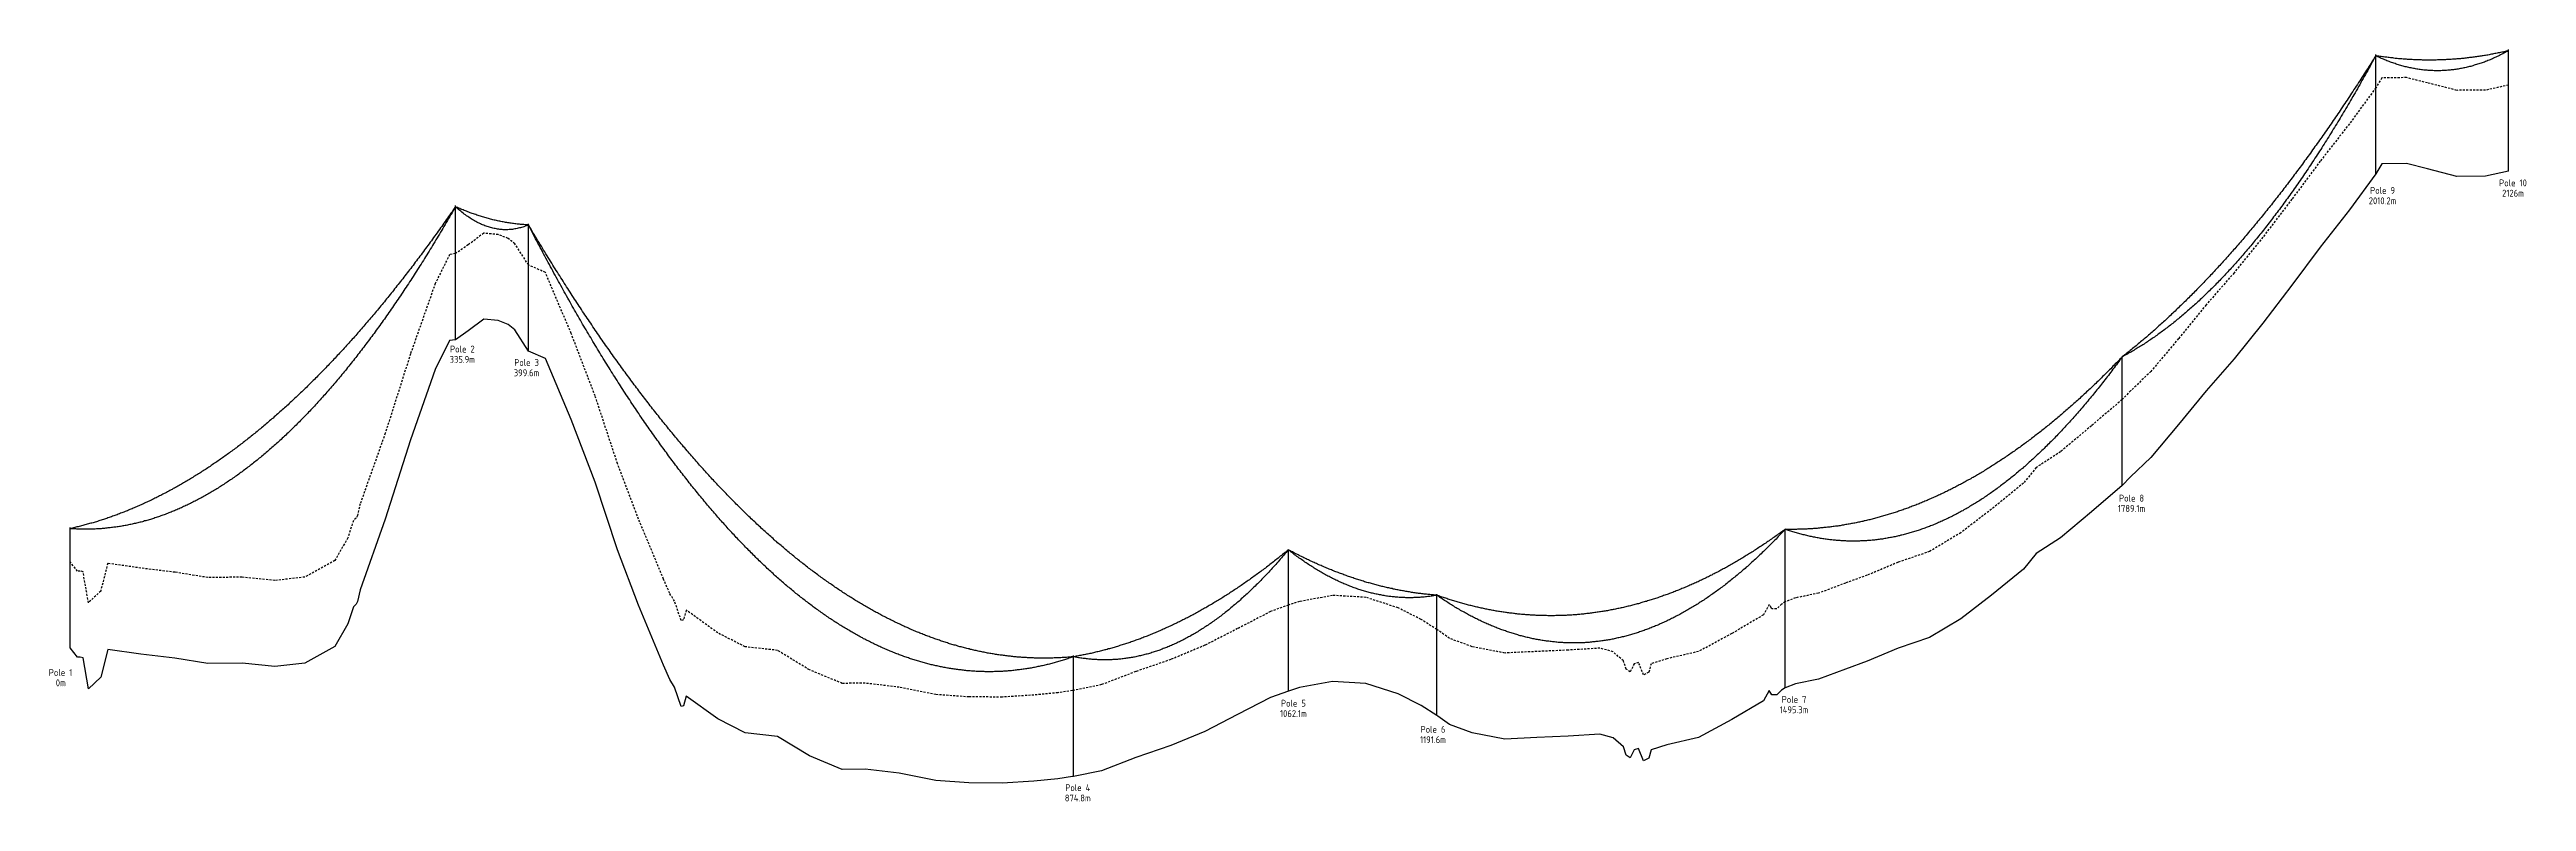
# Model space of a CAD drawing. Header units: metres. Extents: x 207830 to 218833, y 6369842 to 6373935.
# Drawn here: x 216673 to 218833, y 6372709 to 6373364 of the extents above; entities that cross this region are included whole.
import ezdxf
from ezdxf.enums import TextEntityAlignment as Align

# ---------------------------------------------------------------- set-up
doc = ezdxf.new("R2010")
doc.units = ezdxf.units.M
doc.linetypes.add('Dash', pattern=[5, 3, -2])
doc.layers.add('_User Miscellaneous1', color=7, linetype='Continuous')
doc.styles.add('ISOCP', font='isocp.shx', dxfattribs={"height": 1.75})

msp = doc.modelspace()

# ---------------------------------------------------------------- texts
at = {"layer": '_User Miscellaneous1', "style": 'ISOCP'}
for s, p in [('Pole 9', (218707.7, 6373244.4)), ('Pole 10', (218821.4, 6373251)), ('2010.2m', (218707.7, 6373235.4)), ('2126m', (218821.4, 6373242)), ('335.9m', (217033.4, 6373097.1)), ('Pole 2', (217033.4, 6373106.1)), ('Pole 3', (217089.4, 6373094.4)), ('399.6m', (217089.4, 6373085.4)), ('1789.1m', (218488.8, 6372967.1)), ('Pole 8', (218488.8, 6372976.1)), ('Pole 1', (216683.1, 6372824.1)), ('0m', (216683.3, 6372815.1)), ('Pole 5', (217758, 6372797.3)), ('1495.3m', (218194.5, 6372791.6)), ('Pole 7', (218194.5, 6372800.6)), ('1062.1m', (217758, 6372788.3)), ('Pole 6', (217879.7, 6372774.5)), ('1191.6m', (217879.7, 6372765.5)), ('874.8m', (217570, 6372714.7)), ('Pole 4', (217570, 6372723.7))]:
    msp.add_text(s, height=6, dxfattribs=at).set_placement(p, align=Align.TOP_CENTER)

# ---------------------------------------------------------------- linework, layer by layer
at = {"layer": '_User Miscellaneous1'}
for p, q in [((218701.7, 6373255.9), (218701.7, 6373359.9)), ((218817.5, 6373258.3), (218817.5, 6373364.3)), ((218701.7, 6373255.9), (218678.7, 6373224.5)), ((218707, 6373264.5), (218701.7, 6373255.9)), ((218728.6, 6373264.8), (218707, 6373264.5)), ((218746.9, 6373260.2), (218728.6, 6373264.8)), ((218772.5, 6373253.7), (218746.9, 6373260.2)), ((218797.4, 6373253.8), (218772.5, 6373253.7)), ((218817.5, 6373258.3), (218797.4, 6373253.8)), ((217027.4, 6373111.3), (217027.4, 6373228.3)), ((218678.7, 6373224.5), (218653.3, 6373191.9)), ((217091.1, 6373101.4), (217091.1, 6373212.3)), ((218653.3, 6373191.9), (218628.6, 6373158.8)), ((218628.6, 6373158.8), (218603.3, 6373125.7)), ((217038.6, 6373119), (217027.5, 6373111.3)), ((217052, 6373129.1), (217038.6, 6373119)), ((217064.7, 6373127.9), (217052, 6373129.1)), ((217073.3, 6373124.6), (217064.7, 6373127.9)), ((217079.2, 6373119.9), (217073.3, 6373124.6)), ((217091.1, 6373101.4), (217079.2, 6373119.9)), ((218603.3, 6373125.7), (218578.2, 6373094.6)), ((217022.3, 6373110.5), (217009.8, 6373085.3)), ((217027.5, 6373111.3), (217022.3, 6373110.5)), ((217105.8, 6373094.9), (217091.1, 6373101.4)), ((217128.3, 6373041.7), (217105.8, 6373094.9)), ((218480.6, 6373090.1), (218480.6, 6373096.3)), ((218480.6, 6373090.1), (218480.6, 6373096.3)), ((218480.6, 6373090.1), (218480.6, 6373096.3)), ((218480.6, 6373090.1), (218480.6, 6373096.3)), ((218578.2, 6373094.6), (218553.8, 6373066.7)), ((217009.8, 6373085.3), (216988.2, 6373023.9)), ((218480.6, 6372984.1), (218480.6, 6373090.1)), ((218553.8, 6373066.7), (218529.7, 6373037.2)), ((217149.2, 6372987.2), (217128.3, 6373041.7)), ((218529.7, 6373037.2), (218505.7, 6373008.6)), ((216988.2, 6373023.9), (216966.2, 6372954.7)), ((218505.7, 6373008.6), (218488, 6372991.7)), ((217168.7, 6372928.2), (217149.2, 6372987.2)), ((218488, 6372991.7), (218480.6, 6372984.1)), ((218480.6, 6372984.1), (218453.9, 6372961.3)), ((216691.5, 6372842.6), (216691.5, 6372947.6)), ((216966.2, 6372954.7), (216944.3, 6372893.1)), ((218186.8, 6372939.8), (218186.8, 6372946)), ((218186.8, 6372939.8), (218186.8, 6372946)), ((218186.8, 6372939.8), (218186.8, 6372946)), ((218186.8, 6372939.8), (218186.8, 6372946)), ((218453.9, 6372961.3), (218426.9, 6372938.6)), ((217187.1, 6372879.8), (217168.7, 6372928.2)), ((217753.6, 6372921.9), (217753.6, 6372928.1)), ((217753.6, 6372921.9), (217753.6, 6372928.1)), ((217753.6, 6372921.9), (217753.6, 6372928.1)), ((217753.6, 6372921.9), (217753.6, 6372928.1)), ((217753.6, 6372804.9), (217753.6, 6372921.9)), ((218186.8, 6372807.8), (218186.8, 6372939.8)), ((218405.7, 6372924.8), (218394.5, 6372911.2)), ((218426.9, 6372938.6), (218405.7, 6372924.8)), ((218394.5, 6372911.2), (218366.6, 6372888.4)), ((216938.4, 6372878.5), (216933.5, 6372863.4)), ((216940.8, 6372880.8), (216938.4, 6372878.5)), ((216941.9, 6372883), (216940.8, 6372880.8)), ((216944.3, 6372893.1), (216941.9, 6372883)), ((217208.9, 6372827.5), (217187.1, 6372879.8)), ((217883.1, 6372783.6), (217883.1, 6372889.5)), ((218366.6, 6372888.4), (218339.9, 6372868)), ((216933.5, 6372863.4), (216922.3, 6372843.8)), ((217883.8, 6372858.1), (217883.1, 6372858.6)), ((218339.9, 6372868), (218312.7, 6372851.6)), ((216697.9, 6372834.5), (216691.5, 6372842.6)), ((216700.2, 6372834.5), (216697.9, 6372834.5)), ((216702.7, 6372833.9), (216700.2, 6372834.5)), ((216707.4, 6372806.9), (216702.7, 6372833.9)), ((216724.3, 6372841.3), (216718.1, 6372817.1)), ((216753.2, 6372837.1), (216724.3, 6372841.3)), ((216782.8, 6372833.5), (216753.2, 6372837.1)), ((216811.6, 6372828.9), (216782.8, 6372833.5)), ((216922.3, 6372843.8), (216896, 6372829.3)), ((217566.3, 6372730.4), (217566.3, 6372835.9)), ((218285.3, 6372842.2), (218258.2, 6372830.9)), ((218312.7, 6372851.6), (218285.3, 6372842.2)), ((216718.1, 6372817.1), (216707.4, 6372806.9)), ((216841.3, 6372829.2), (216811.6, 6372828.9)), ((216870, 6372826.3), (216841.3, 6372829.2)), ((216896, 6372829.3), (216870, 6372826.3)), ((217214.2, 6372815.1), (217208.9, 6372827.5)), ((217218.5, 6372808.2), (217214.2, 6372815.1)), ((217792.1, 6372813.3), (217763.4, 6372807.9)), ((217821.3, 6372811.6), (217792.1, 6372813.3)), ((218215.9, 6372815.2), (218195.8, 6372811.2)), ((218239.4, 6372824.1), (218215.9, 6372815.2)), ((218258.2, 6372830.9), (218239.4, 6372824.1)), ((217224.2, 6372791.4), (217218.5, 6372808.2)), ((217226.1, 6372792), (217224.2, 6372791.4)), ((217228.7, 6372800.4), (217226.1, 6372792)), ((217256.2, 6372780.6), (217228.7, 6372800.4)), ((217566.3, 6372805.4), (217565.3, 6372805.4)), ((217738, 6372799.2), (217709.4, 6372784.4)), ((217753.6, 6372804.9), (217738, 6372799.2)), ((217763.4, 6372807.9), (217753.6, 6372804.9)), ((217849.3, 6372802.5), (217821.3, 6372811.6)), ((217869.3, 6372792.4), (217849.3, 6372802.5)), ((217883.1, 6372783.6), (217869.3, 6372792.4)), ((218167.8, 6372796.3), (218140.2, 6372780)), ((218172.9, 6372805.3), (218167.8, 6372796.3)), ((218175.2, 6372801.6), (218172.9, 6372805.3)), ((218179.4, 6372801.5), (218175.2, 6372801.6)), ((218183.7, 6372805.7), (218179.4, 6372801.5)), ((218186.8, 6372807.8), (218183.7, 6372805.7)), ((218195.8, 6372811.2), (218186.8, 6372807.8)), ((217280, 6372768.5), (217256.2, 6372780.6)), ((217308.2, 6372765.4), (217280, 6372768.5)), ((217680.8, 6372769.8), (217651, 6372757.4)), ((217709.4, 6372784.4), (217680.8, 6372769.8)), ((217883.8, 6372783.1), (217883.1, 6372783.6)), ((217894.2, 6372775.8), (217883.8, 6372783.1)), ((217913.8, 6372768.6), (217894.2, 6372775.8)), ((217942.5, 6372763.1), (217913.8, 6372768.6)), ((218140.2, 6372780), (218111.3, 6372764.4)), ((217336, 6372748.4), (217308.2, 6372765.4)), ((217364.7, 6372736.6), (217336, 6372748.4)), ((217620.5, 6372746.9), (217590.8, 6372735.5)), ((217651, 6372757.4), (217620.5, 6372746.9)), ((217970.3, 6372764.4), (217942.5, 6372763.1)), ((217997.5, 6372765.6), (217970.3, 6372764.4)), ((218025.3, 6372767.3), (217997.5, 6372765.6)), ((218036.7, 6372764.2), (218025.3, 6372767.3)), ((218045.7, 6372756.2), (218036.7, 6372764.2)), ((218048.2, 6372749.1), (218045.7, 6372756.2)), ((218051.6, 6372746.6), (218048.2, 6372749.1)), ((218055.2, 6372753.7), (218051.6, 6372746.6)), ((218059, 6372754.9), (218055.2, 6372753.7)), ((218063.2, 6372744), (218059, 6372754.9)), ((218069.9, 6372753.8), (218067.9, 6372746.3)), ((218083.7, 6372758.1), (218069.9, 6372753.8)), ((218111.3, 6372764.4), (218083.7, 6372758.1)), ((217384.6, 6372736.8), (217364.7, 6372736.6)), ((217414.4, 6372733.2), (217384.6, 6372736.8)), ((217446.2, 6372726.9), (217414.4, 6372733.2)), ((217475.1, 6372724.8), (217446.2, 6372726.9)), ((217531.8, 6372726.4), (217504, 6372724.7)), ((217552.6, 6372728.4), (217531.8, 6372726.4)), ((217565.3, 6372730.4), (217552.6, 6372728.4)), ((217566.3, 6372730.4), (217565.3, 6372730.4)), ((217590.8, 6372735.5), (217566.3, 6372730.4)), ((218067.9, 6372746.3), (218063.2, 6372744)), ((217504, 6372724.7), (217475.1, 6372724.8))]:
    msp.add_line(p, q, dxfattribs=at)
at = {"layer": '_User Miscellaneous1', "linetype": 'Dash', "ltscale": 0.6}
for p, q in [((218701.7, 6373330.9), (218678.7, 6373299.5)), ((218707, 6373339.5), (218701.7, 6373330.9)), ((218728.6, 6373339.8), (218707, 6373339.5)), ((218746.9, 6373335.2), (218728.6, 6373339.8)), ((218772.5, 6373328.7), (218746.9, 6373335.2)), ((218817.5, 6373333.3), (218797.4, 6373328.8)), ((218797.4, 6373328.8), (218772.5, 6373328.7)), ((218678.7, 6373299.5), (218653.3, 6373266.9)), ((218653.3, 6373266.9), (218628.6, 6373233.8)), ((218628.6, 6373233.8), (218603.3, 6373200.7)), ((217052, 6373204.1), (217038.6, 6373194)), ((217064.7, 6373202.9), (217052, 6373204.1)), ((217073.3, 6373199.6), (217064.7, 6373202.9)), ((218603.3, 6373200.7), (218578.2, 6373169.6)), ((217022.3, 6373185.5), (217009.8, 6373160.3)), ((217027.5, 6373186.3), (217022.3, 6373185.5)), ((217038.6, 6373194), (217027.5, 6373186.3)), ((217079.2, 6373194.9), (217073.3, 6373199.6)), ((217091.1, 6373176.4), (217079.2, 6373194.9)), ((217009.8, 6373160.3), (216988.2, 6373098.9)), ((217105.8, 6373169.9), (217091.1, 6373176.4)), ((217128.3, 6373116.7), (217105.8, 6373169.9)), ((218578.2, 6373169.6), (218553.8, 6373141.7)), ((218553.8, 6373141.7), (218529.7, 6373112.2)), ((217149.2, 6373062.2), (217128.3, 6373116.7)), ((216988.2, 6373098.9), (216966.2, 6373029.7)), ((218529.7, 6373112.2), (218505.7, 6373083.6)), ((218505.7, 6373083.6), (218488, 6373066.7)), ((217168.7, 6373003.2), (217149.2, 6373062.2)), ((218480.6, 6373059.1), (218453.9, 6373036.3)), ((218488, 6373066.7), (218480.6, 6373059.1)), ((216966.2, 6373029.7), (216944.3, 6372968.1)), ((218453.9, 6373036.3), (218426.9, 6373013.6)), ((218426.9, 6373013.6), (218405.7, 6372999.8)), ((217187.1, 6372954.8), (217168.7, 6373003.2)), ((218394.5, 6372986.2), (218366.6, 6372963.4)), ((218405.7, 6372999.8), (218394.5, 6372986.2)), ((216944.3, 6372968.1), (216941.9, 6372958)), ((218366.6, 6372963.4), (218339.9, 6372943)), ((216938.4, 6372953.5), (216933.5, 6372938.4)), ((216940.8, 6372955.8), (216938.4, 6372953.5)), ((216941.9, 6372958), (216940.8, 6372955.8)), ((217208.9, 6372902.5), (217187.1, 6372954.8)), ((218339.9, 6372943), (218312.7, 6372926.6)), ((216933.5, 6372938.4), (216922.3, 6372918.8)), ((218312.7, 6372926.6), (218285.3, 6372917.2)), ((216697.9, 6372909.5), (216691.5, 6372917.6)), ((216700.2, 6372909.5), (216697.9, 6372909.5)), ((216702.7, 6372908.9), (216700.2, 6372909.5)), ((216707.4, 6372881.9), (216702.7, 6372908.9)), ((216724.3, 6372916.3), (216718.1, 6372892.1)), ((216753.2, 6372912.1), (216724.3, 6372916.3)), ((216782.8, 6372908.5), (216753.2, 6372912.1)), ((216811.6, 6372903.9), (216782.8, 6372908.5)), ((216841.3, 6372904.2), (216811.6, 6372903.9)), ((216870, 6372901.3), (216841.3, 6372904.2)), ((216896, 6372904.3), (216870, 6372901.3)), ((216922.3, 6372918.8), (216896, 6372904.3)), ((217214.2, 6372890.1), (217208.9, 6372902.5)), ((218239.4, 6372899.1), (218215.9, 6372890.2)), ((218258.2, 6372905.9), (218239.4, 6372899.1)), ((218285.3, 6372917.2), (218258.2, 6372905.9)), ((216718.1, 6372892.1), (216707.4, 6372881.9)), ((217218.5, 6372883.2), (217214.2, 6372890.1)), ((217224.2, 6372866.4), (217218.5, 6372883.2)), ((217753.6, 6372879.9), (217738, 6372874.2)), ((217763.4, 6372882.9), (217753.6, 6372879.9)), ((217792.1, 6372888.3), (217763.4, 6372882.9)), ((217821.3, 6372886.6), (217792.1, 6372888.3)), ((217849.3, 6372877.5), (217821.3, 6372886.6)), ((217869.3, 6372867.4), (217849.3, 6372877.5)), ((218172.9, 6372880.3), (218167.8, 6372871.3)), ((218179.4, 6372876.5), (218175.2, 6372876.6)), ((218183.7, 6372880.7), (218179.4, 6372876.5)), ((218186.8, 6372882.8), (218183.7, 6372880.7)), ((218195.8, 6372886.2), (218186.8, 6372882.8)), ((218215.9, 6372890.2), (218195.8, 6372886.2)), ((217226.1, 6372867), (217224.2, 6372866.4)), ((217228.7, 6372875.4), (217226.1, 6372867)), ((217256.2, 6372855.6), (217228.7, 6372875.4)), ((217280, 6372843.5), (217256.2, 6372855.6)), ((217709.4, 6372859.4), (217680.8, 6372844.8)), ((217738, 6372874.2), (217709.4, 6372859.4)), ((217883.1, 6372858.6), (217869.3, 6372867.4)), ((217894.2, 6372850.8), (217883.8, 6372858.1)), ((218140.2, 6372855), (218111.3, 6372839.4)), ((218167.8, 6372871.3), (218140.2, 6372855)), ((217308.2, 6372840.4), (217280, 6372843.5)), ((217336, 6372823.4), (217308.2, 6372840.4)), ((217680.8, 6372844.8), (217651, 6372832.4)), ((217913.8, 6372843.6), (217894.2, 6372850.8)), ((217942.5, 6372838.1), (217913.8, 6372843.6)), ((217970.3, 6372839.4), (217942.5, 6372838.1)), ((217997.5, 6372840.6), (217970.3, 6372839.4)), ((218025.3, 6372842.3), (217997.5, 6372840.6)), ((218036.7, 6372839.2), (218025.3, 6372842.3)), ((218045.7, 6372831.2), (218036.7, 6372839.2)), ((218111.3, 6372839.4), (218083.7, 6372833.1)), ((217364.7, 6372811.6), (217336, 6372823.4)), ((217384.6, 6372811.8), (217364.7, 6372811.6)), ((217414.4, 6372808.2), (217384.6, 6372811.8)), ((217620.5, 6372821.9), (217590.8, 6372810.5)), ((217651, 6372832.4), (217620.5, 6372821.9)), ((218048.2, 6372824.1), (218045.7, 6372831.2)), ((218051.6, 6372821.6), (218048.2, 6372824.1)), ((218055.2, 6372828.7), (218051.6, 6372821.6)), ((218059, 6372829.9), (218055.2, 6372828.7)), ((218063.2, 6372819), (218059, 6372829.9)), ((218067.9, 6372821.3), (218063.2, 6372819)), ((218069.9, 6372828.8), (218067.9, 6372821.3)), ((218083.7, 6372833.1), (218069.9, 6372828.8)), ((217446.2, 6372801.9), (217414.4, 6372808.2)), ((217475.1, 6372799.8), (217446.2, 6372801.9)), ((217504, 6372799.7), (217475.1, 6372799.8)), ((217531.8, 6372801.4), (217504, 6372799.7)), ((217552.6, 6372803.4), (217531.8, 6372801.4)), ((217565.3, 6372805.4), (217552.6, 6372803.4)), ((217590.8, 6372810.5), (217566.3, 6372805.4))]:
    msp.add_line(p, q, dxfattribs=at)
at = {"layer": '_User Miscellaneous1', "linetype": 'Dash'}
msp.add_line((218175.2, 6372876.6), (218172.9, 6372880.3), dxfattribs=at)
at = {"layer": '_User Miscellaneous1'}
for points in [[(218701.7, 6373358.9), (218700.7, 6373357.3), (218699.7, 6373355.7), (218698.7, 6373354.1), (218697.7, 6373352.5), (218696.7, 6373351), (218695.7, 6373349.4), (218694.7, 6373347.8), (218693.7, 6373346.2), (218692.7, 6373344.7), (218691.7, 6373343.1), (218690.7, 6373341.6), (218689.7, 6373340), (218688.7, 6373338.5), (218687.7, 6373336.9), (218686.7, 6373335.4), (218685.7, 6373333.8), (218684.7, 6373332.3), (218683.7, 6373330.8), (218682.7, 6373329.3), (218681.7, 6373327.7), (218680.7, 6373326.2), (218679.7, 6373324.7), (218678.7, 6373323.2), (218677.7, 6373321.7), (218676.7, 6373320.2), (218675.7, 6373318.7), (218674.7, 6373317.2), (218673.7, 6373315.7), (218672.7, 6373314.2), (218671.7, 6373312.7), (218670.7, 6373311.2), (218669.7, 6373309.7), (218668.7, 6373308.3), (218667.7, 6373306.8), (218666.7, 6373305.3), (218665.7, 6373303.9), (218664.7, 6373302.4), (218663.7, 6373301), (218662.7, 6373299.5), (218661.7, 6373298.1), (218660.7, 6373296.6), (218659.7, 6373295.2), (218658.7, 6373293.7), (218657.7, 6373292.3), (218656.7, 6373290.9), (218655.7, 6373289.4), (218654.7, 6373288), (218653.7, 6373286.6), (218652.7, 6373285.2), (218651.7, 6373283.8), (218650.7, 6373282.4), (218649.7, 6373281), (218648.7, 6373279.6), (218647.7, 6373278.2), (218646.7, 6373276.8), (218645.7, 6373275.4), (218644.7, 6373274), (218643.7, 6373272.6), (218642.7, 6373271.2), (218641.7, 6373269.8), (218640.7, 6373268.5), (218639.7, 6373267.1), (218638.7, 6373265.7), (218637.7, 6373264.4), (218636.7, 6373263), (218635.7, 6373261.7), (218634.7, 6373260.3), (218633.7, 6373259), (218632.7, 6373257.6), (218631.7, 6373256.3), (218630.7, 6373255), (218629.7, 6373253.6), (218628.7, 6373252.3), (218627.7, 6373251), (218626.7, 6373249.7), (218625.7, 6373248.3), (218624.7, 6373247), (218623.7, 6373245.7), (218622.7, 6373244.4), (218621.7, 6373243.1), (218620.7, 6373241.8), (218619.7, 6373240.5), (218618.7, 6373239.2), (218617.7, 6373237.9), (218616.7, 6373236.7), (218615.7, 6373235.4), (218614.7, 6373234.1), (218613.7, 6373232.8), (218612.7, 6373231.6), (218611.7, 6373230.3), (218610.7, 6373229), (218609.7, 6373227.8), (218608.7, 6373226.5), (218607.7, 6373225.3), (218606.7, 6373224), (218605.7, 6373222.8), (218604.7, 6373221.6), (218603.7, 6373220.3), (218602.7, 6373219.1), (218601.7, 6373217.9), (218600.7, 6373216.6), (218599.7, 6373215.4), (218598.7, 6373214.2), (218597.7, 6373213), (218596.7, 6373211.8), (218595.7, 6373210.6), (218594.7, 6373209.4), (218593.7, 6373208.2), (218592.7, 6373207), (218591.7, 6373205.8), (218590.7, 6373204.6), (218589.7, 6373203.4), (218588.7, 6373202.2), (218587.7, 6373201.1), (218586.7, 6373199.9), (218585.7, 6373198.7), (218584.7, 6373197.5), (218583.7, 6373196.4), (218582.7, 6373195.2), (218581.7, 6373194.1), (218580.7, 6373192.9), (218579.7, 6373191.8), (218578.7, 6373190.6), (218577.7, 6373189.5), (218576.7, 6373188.4), (218575.7, 6373187.2), (218574.7, 6373186.1), (218573.7, 6373185), (218572.7, 6373183.8), (218571.7, 6373182.7), (218570.7, 6373181.6), (218569.7, 6373180.5), (218568.7, 6373179.4), (218567.7, 6373178.3), (218566.7, 6373177.2), (218565.7, 6373176.1), (218564.7, 6373175), (218563.7, 6373173.9), (218562.7, 6373172.8), (218561.7, 6373171.8), (218560.7, 6373170.7), (218559.7, 6373169.6), (218558.7, 6373168.5), (218557.7, 6373167.5), (218556.7, 6373166.4), (218555.7, 6373165.3), (218554.7, 6373164.3), (218553.7, 6373163.2), (218552.7, 6373162.2), (218551.7, 6373161.1), (218550.7, 6373160.1), (218549.7, 6373159.1), (218548.7, 6373158), (218547.7, 6373157), (218546.7, 6373156), (218545.7, 6373155), (218544.7, 6373153.9), (218543.7, 6373152.9), (218542.7, 6373151.9), (218541.7, 6373150.9), (218540.7, 6373149.9), (218539.7, 6373148.9), (218538.7, 6373147.9), (218537.7, 6373146.9), (218536.7, 6373145.9), (218535.7, 6373144.9), (218534.7, 6373144), (218533.7, 6373143), (218532.7, 6373142), (218531.7, 6373141), (218530.7, 6373140.1), (218529.7, 6373139.1), (218528.7, 6373138.1), (218527.7, 6373137.2), (218526.7, 6373136.2), (218525.7, 6373135.3), (218524.7, 6373134.3), (218523.7, 6373133.4), (218522.7, 6373132.5), (218521.7, 6373131.5), (218520.7, 6373130.6), (218519.7, 6373129.7), (218518.7, 6373128.7), (218517.7, 6373127.8), (218516.7, 6373126.9), (218515.7, 6373126), (218514.7, 6373125.1), (218513.7, 6373124.2), (218512.7, 6373123.3), (218511.7, 6373122.4), (218510.7, 6373121.5), (218509.7, 6373120.6), (218508.7, 6373119.7), (218507.7, 6373118.8), (218506.7, 6373117.9), (218505.7, 6373117.1), (218504.7, 6373116.2), (218503.7, 6373115.3), (218502.7, 6373114.5), (218501.7, 6373113.6), (218500.7, 6373112.7), (218499.7, 6373111.9), (218498.7, 6373111), (218497.7, 6373110.2), (218496.7, 6373109.4), (218495.7, 6373108.5), (218494.7, 6373107.7), (218493.7, 6373106.8), (218492.7, 6373106), (218491.7, 6373105.2), (218490.7, 6373104.4), (218489.7, 6373103.6), (218488.7, 6373102.7), (218487.7, 6373101.9), (218486.7, 6373101.1), (218485.7, 6373100.3), (218484.7, 6373099.5), (218483.7, 6373098.7), (218482.7, 6373097.9), (218481.7, 6373097.2), (218480.7, 6373096.4), (218480.6, 6373096.3)], [(218701.7, 6373358.9), (218700.7, 6373357), (218699.7, 6373355.2), (218698.7, 6373353.4), (218697.7, 6373351.5), (218696.7, 6373349.7), (218695.7, 6373347.9), (218694.7, 6373346.1), (218693.7, 6373344.3), (218692.7, 6373342.5), (218691.7, 6373340.7), (218690.7, 6373338.9), (218689.7, 6373337.2), (218688.7, 6373335.4), (218687.7, 6373333.6), (218686.7, 6373331.9), (218685.7, 6373330.1), (218684.7, 6373328.4), (218683.7, 6373326.6), (218682.7, 6373324.9), (218681.7, 6373323.2), (218680.7, 6373321.4), (218679.7, 6373319.7), (218678.7, 6373318), (218677.7, 6373316.3), (218676.7, 6373314.6), (218675.7, 6373312.9), (218674.7, 6373311.2), (218673.7, 6373309.6), (218672.7, 6373307.9), (218671.7, 6373306.2), (218670.7, 6373304.5), (218669.7, 6373302.9), (218668.7, 6373301.2), (218667.7, 6373299.6), (218666.7, 6373298), (218665.7, 6373296.3), (218664.7, 6373294.7), (218663.7, 6373293.1), (218662.7, 6373291.5), (218661.7, 6373289.8), (218660.7, 6373288.2), (218659.7, 6373286.6), (218658.7, 6373285.1), (218657.7, 6373283.5), (218656.7, 6373281.9), (218655.7, 6373280.3), (218654.7, 6373278.7), (218653.7, 6373277.2), (218652.7, 6373275.6), (218651.7, 6373274.1), (218650.7, 6373272.5), (218649.7, 6373271), (218648.7, 6373269.5), (218647.7, 6373267.9), (218646.7, 6373266.4), (218645.7, 6373264.9), (218644.7, 6373263.4), (218643.7, 6373261.9), (218642.7, 6373260.4), (218641.7, 6373258.9), (218640.7, 6373257.4), (218639.7, 6373255.9), (218638.7, 6373254.5), (218637.7, 6373253), (218636.7, 6373251.5), (218635.7, 6373250.1), (218634.7, 6373248.6), (218633.7, 6373247.2), (218632.7, 6373245.8), (218631.7, 6373244.3), (218630.7, 6373242.9), (218629.7, 6373241.5), (218628.7, 6373240.1), (218627.7, 6373238.7), (218626.7, 6373237.3), (218625.7, 6373235.9), (218624.7, 6373234.5), (218623.7, 6373233.1), (218622.7, 6373231.7), (218621.7, 6373230.3), (218620.7, 6373229), (218619.7, 6373227.6), (218618.7, 6373226.3), (218617.7, 6373224.9), (218616.7, 6373223.6), (218615.7, 6373222.2), (218614.7, 6373220.9), (218613.7, 6373219.6), (218612.7, 6373218.3), (218611.7, 6373217), (218610.7, 6373215.7), (218609.7, 6373214.4), (218608.7, 6373213.1), (218607.7, 6373211.8), (218606.7, 6373210.5), (218605.7, 6373209.2), (218604.7, 6373207.9), (218603.7, 6373206.7), (218602.7, 6373205.4), (218601.7, 6373204.2), (218600.7, 6373202.9), (218599.7, 6373201.7), (218598.7, 6373200.5), (218597.7, 6373199.2), (218596.7, 6373198), (218595.7, 6373196.8), (218594.7, 6373195.6), (218593.7, 6373194.4), (218592.7, 6373193.2), (218591.7, 6373192), (218590.7, 6373190.8), (218589.7, 6373189.6), (218588.7, 6373188.4), (218587.7, 6373187.3), (218586.7, 6373186.1), (218585.7, 6373184.9), (218584.7, 6373183.8), (218583.7, 6373182.6), (218582.7, 6373181.5), (218581.7, 6373180.4), (218580.7, 6373179.2), (218579.7, 6373178.1), (218578.7, 6373177), (218577.7, 6373175.9), (218576.7, 6373174.8), (218575.7, 6373173.7), (218574.7, 6373172.6), (218573.7, 6373171.5), (218572.7, 6373170.4), (218571.7, 6373169.4), (218570.7, 6373168.3), (218569.7, 6373167.2), (218568.7, 6373166.2), (218567.7, 6373165.1), (218566.7, 6373164.1), (218565.7, 6373163), (218564.7, 6373162), (218563.7, 6373161), (218562.7, 6373160), (218561.7, 6373158.9), (218560.7, 6373157.9), (218559.7, 6373156.9), (218558.7, 6373155.9), (218557.7, 6373154.9), (218556.7, 6373154), (218555.7, 6373153), (218554.7, 6373152), (218553.7, 6373151), (218552.7, 6373150.1), (218551.7, 6373149.1), (218550.7, 6373148.2), (218549.7, 6373147.2), (218548.7, 6373146.3), (218547.7, 6373145.3), (218546.7, 6373144.4), (218545.7, 6373143.5), (218544.7, 6373142.6), (218543.7, 6373141.7), (218542.7, 6373140.8), (218541.7, 6373139.9), (218540.7, 6373139), (218539.7, 6373138.1), (218538.7, 6373137.2), (218537.7, 6373136.4), (218536.7, 6373135.5), (218535.7, 6373134.6), (218534.7, 6373133.8), (218533.7, 6373132.9), (218532.7, 6373132.1), (218531.7, 6373131.2), (218530.7, 6373130.4), (218529.7, 6373129.6), (218528.7, 6373128.8), (218527.7, 6373127.9), (218526.7, 6373127.1), (218525.7, 6373126.3), (218524.7, 6373125.5), (218523.7, 6373124.7), (218522.7, 6373124), (218521.7, 6373123.2), (218520.7, 6373122.4), (218519.7, 6373121.6), (218518.7, 6373120.9), (218517.7, 6373120.1), (218516.7, 6373119.4), (218515.7, 6373118.6), (218514.7, 6373117.9), (218513.7, 6373117.2), (218512.7, 6373116.4), (218511.7, 6373115.7), (218510.7, 6373115), (218509.7, 6373114.3), (218508.7, 6373113.6), (218507.7, 6373112.9), (218506.7, 6373112.2), (218505.7, 6373111.5), (218504.7, 6373110.9), (218503.7, 6373110.2), (218502.7, 6373109.5), (218501.7, 6373108.9), (218500.7, 6373108.2), (218499.7, 6373107.5), (218498.7, 6373106.9), (218497.7, 6373106.3), (218496.7, 6373105.6), (218495.7, 6373105), (218494.7, 6373104.4), (218493.7, 6373103.8), (218492.7, 6373103.2), (218491.7, 6373102.6), (218490.7, 6373102), (218489.7, 6373101.4), (218488.7, 6373100.8), (218487.7, 6373100.2), (218486.7, 6373099.7), (218485.7, 6373099.1), (218484.7, 6373098.5), (218483.7, 6373098), (218482.7, 6373097.4), (218481.7, 6373096.9), (218480.7, 6373096.3), (218480.6, 6373096.3)], [(218817.5, 6373363.3), (218816.5, 6373362.7), (218815.5, 6373362.2), (218814.5, 6373361.6), (218813.5, 6373361.1), (218812.5, 6373360.6), (218811.5, 6373360.1), (218810.5, 6373359.6), (218809.5, 6373359.1), (218808.5, 6373358.6), (218807.5, 6373358.1), (218806.5, 6373357.6), (218805.5, 6373357.2), (218804.5, 6373356.7), (218803.5, 6373356.3), (218802.5, 6373355.8), (218801.5, 6373355.4), (218800.5, 6373355), (218799.5, 6373354.6), (218798.5, 6373354.2), (218797.5, 6373353.8), (218796.5, 6373353.4), (218795.5, 6373353.1), (218794.5, 6373352.7), (218793.5, 6373352.4), (218792.5, 6373352), (218791.5, 6373351.7), (218790.5, 6373351.4), (218789.5, 6373351.1), (218788.5, 6373350.8), (218787.5, 6373350.5), (218786.5, 6373350.2), (218785.5, 6373349.9), (218784.5, 6373349.6), (218783.5, 6373349.4), (218782.5, 6373349.1), (218781.5, 6373348.9), (218780.5, 6373348.6), (218779.5, 6373348.4), (218778.5, 6373348.2), (218777.5, 6373348), (218776.5, 6373347.8), (218775.5, 6373347.6), (218774.5, 6373347.4), (218773.5, 6373347.3), (218772.5, 6373347.1), (218771.5, 6373347), (218770.5, 6373346.8), (218769.5, 6373346.7), (218768.5, 6373346.6), (218767.5, 6373346.5), (218766.5, 6373346.4), (218765.5, 6373346.3), (218764.5, 6373346.2), (218763.5, 6373346.1), (218762.5, 6373346), (218761.5, 6373346), (218760.5, 6373345.9), (218759.5, 6373345.9), (218758.5, 6373345.8), (218757.5, 6373345.8), (218756.5, 6373345.8), (218755.5, 6373345.8), (218754.5, 6373345.8), (218753.5, 6373345.8), (218752.5, 6373345.8), (218751.5, 6373345.9), (218750.5, 6373345.9), (218749.5, 6373346), (218748.5, 6373346), (218747.5, 6373346.1), (218746.5, 6373346.2), (218745.5, 6373346.2), (218744.5, 6373346.3), (218743.5, 6373346.4), (218742.5, 6373346.6), (218741.5, 6373346.7), (218740.5, 6373346.8), (218739.5, 6373346.9), (218738.5, 6373347.1), (218737.5, 6373347.3), (218736.5, 6373347.4), (218735.5, 6373347.6), (218734.5, 6373347.8), (218733.5, 6373348), (218732.5, 6373348.2), (218731.5, 6373348.4), (218730.5, 6373348.6), (218729.5, 6373348.8), (218728.5, 6373349.1), (218727.5, 6373349.3), (218726.5, 6373349.6), (218725.5, 6373349.9), (218724.5, 6373350.1), (218723.5, 6373350.4), (218722.5, 6373350.7), (218721.5, 6373351), (218720.5, 6373351.3), (218719.5, 6373351.6), (218718.5, 6373352), (218717.5, 6373352.3), (218716.5, 6373352.7), (218715.5, 6373353), (218714.5, 6373353.4), (218713.5, 6373353.8), (218712.5, 6373354.1), (218711.5, 6373354.5), (218710.5, 6373354.9), (218709.5, 6373355.4), (218708.5, 6373355.8), (218707.5, 6373356.2), (218706.5, 6373356.6), (218705.5, 6373357.1), (218704.5, 6373357.6), (218703.5, 6373358), (218702.5, 6373358.5), (218701.7, 6373358.9)], [(218817.5, 6373363.3), (218816.5, 6373363), (218815.5, 6373362.8), (218814.5, 6373362.6), (218813.5, 6373362.3), (218812.5, 6373362.1), (218811.5, 6373361.9), (218810.5, 6373361.7), (218809.5, 6373361.5), (218808.5, 6373361.3), (218807.5, 6373361.1), (218806.5, 6373360.9), (218805.5, 6373360.7), (218804.5, 6373360.5), (218803.5, 6373360.3), (218802.5, 6373360.1), (218801.5, 6373359.9), (218800.5, 6373359.7), (218799.5, 6373359.5), (218798.5, 6373359.4), (218797.5, 6373359.2), (218796.5, 6373359), (218795.5, 6373358.9), (218794.5, 6373358.7), (218793.5, 6373358.5), (218792.5, 6373358.4), (218791.5, 6373358.2), (218790.5, 6373358.1), (218789.5, 6373358), (218788.5, 6373357.8), (218787.5, 6373357.7), (218786.5, 6373357.5), (218785.5, 6373357.4), (218784.5, 6373357.3), (218783.5, 6373357.2), (218782.5, 6373357.1), (218781.5, 6373356.9), (218780.5, 6373356.8), (218779.5, 6373356.7), (218778.5, 6373356.6), (218777.5, 6373356.5), (218776.5, 6373356.4), (218775.5, 6373356.3), (218774.5, 6373356.2), (218773.5, 6373356.1), (218772.5, 6373356.1), (218771.5, 6373356), (218770.5, 6373355.9), (218769.5, 6373355.8), (218768.5, 6373355.8), (218767.5, 6373355.7), (218766.5, 6373355.6), (218765.5, 6373355.6), (218764.5, 6373355.5), (218763.5, 6373355.5), (218762.5, 6373355.4), (218761.5, 6373355.4), (218760.5, 6373355.3), (218759.5, 6373355.3), (218758.5, 6373355.2), (218757.5, 6373355.2), (218756.5, 6373355.2), (218755.5, 6373355.2), (218754.5, 6373355.1), (218753.5, 6373355.1), (218752.5, 6373355.1), (218751.5, 6373355.1), (218750.5, 6373355.1), (218749.5, 6373355.1), (218748.5, 6373355.1), (218747.5, 6373355.1), (218746.5, 6373355.1), (218745.5, 6373355.1), (218744.5, 6373355.1), (218743.5, 6373355.1), (218742.5, 6373355.1), (218741.5, 6373355.2), (218740.5, 6373355.2), (218739.5, 6373355.2), (218738.5, 6373355.2), (218737.5, 6373355.3), (218736.5, 6373355.3), (218735.5, 6373355.4), (218734.5, 6373355.4), (218733.5, 6373355.5), (218732.5, 6373355.5), (218731.5, 6373355.6), (218730.5, 6373355.6), (218729.5, 6373355.7), (218728.5, 6373355.8), (218727.5, 6373355.8), (218726.5, 6373355.9), (218725.5, 6373356), (218724.5, 6373356.1), (218723.5, 6373356.2), (218722.5, 6373356.3), (218721.5, 6373356.3), (218720.5, 6373356.4), (218719.5, 6373356.5), (218718.5, 6373356.6), (218717.5, 6373356.7), (218716.5, 6373356.9), (218715.5, 6373357), (218714.5, 6373357.1), (218713.5, 6373357.2), (218712.5, 6373357.3), (218711.5, 6373357.5), (218710.5, 6373357.6), (218709.5, 6373357.7), (218708.5, 6373357.9), (218707.5, 6373358), (218706.5, 6373358.1), (218705.5, 6373358.3), (218704.5, 6373358.4), (218703.5, 6373358.6), (218702.5, 6373358.8), (218701.7, 6373358.9)], [(217027.4, 6373227.3), (217026.4, 6373225.5), (217025.4, 6373223.8), (217024.4, 6373222), (217023.4, 6373220.3), (217022.4, 6373218.6), (217021.4, 6373216.9), (217020.4, 6373215.1), (217019.4, 6373213.4), (217018.4, 6373211.7), (217017.4, 6373210), (217016.4, 6373208.3), (217015.4, 6373206.7), (217014.4, 6373205), (217013.4, 6373203.3), (217012.4, 6373201.6), (217011.4, 6373200), (217010.4, 6373198.3), (217009.4, 6373196.7), (217008.4, 6373195), (217007.4, 6373193.4), (217006.4, 6373191.7), (217005.4, 6373190.1), (217004.4, 6373188.5), (217003.4, 6373186.8), (217002.4, 6373185.2), (217001.4, 6373183.6), (217000.4, 6373182), (216999.4, 6373180.4), (216998.4, 6373178.8), (216997.4, 6373177.2), (216996.4, 6373175.7), (216995.4, 6373174.1), (216994.4, 6373172.5), (216993.4, 6373170.9), (216992.4, 6373169.4), (216991.4, 6373167.8), (216990.4, 6373166.3), (216989.4, 6373164.7), (216988.4, 6373163.2), (216987.4, 6373161.7), (216986.4, 6373160.1), (216985.4, 6373158.6), (216984.4, 6373157.1), (216983.4, 6373155.6), (216982.4, 6373154.1), (216981.4, 6373152.6), (216980.4, 6373151.1), (216979.4, 6373149.6), (216978.4, 6373148.1), (216977.4, 6373146.6), (216976.4, 6373145.1), (216975.4, 6373143.7), (216974.4, 6373142.2), (216973.4, 6373140.8), (216972.4, 6373139.3), (216971.4, 6373137.9), (216970.4, 6373136.4), (216969.4, 6373135), (216968.4, 6373133.6), (216967.4, 6373132.1), (216966.4, 6373130.7), (216965.4, 6373129.3), (216964.4, 6373127.9), (216963.4, 6373126.5), (216962.4, 6373125.1), (216961.4, 6373123.7), (216960.4, 6373122.3), (216959.4, 6373120.9), (216958.4, 6373119.6), (216957.4, 6373118.2), (216956.4, 6373116.8), (216955.4, 6373115.5), (216954.4, 6373114.1), (216953.4, 6373112.8), (216952.4, 6373111.4), (216951.4, 6373110.1), (216950.4, 6373108.8), (216949.4, 6373107.4), (216948.4, 6373106.1), (216947.4, 6373104.8), (216946.4, 6373103.5), (216945.4, 6373102.2), (216944.4, 6373100.9), (216943.4, 6373099.6), (216942.4, 6373098.3), (216941.4, 6373097), (216940.4, 6373095.7), (216939.4, 6373094.5), (216938.4, 6373093.2), (216937.4, 6373091.9), (216936.4, 6373090.7), (216935.4, 6373089.4), (216934.4, 6373088.2), (216933.4, 6373087), (216932.4, 6373085.7), (216931.4, 6373084.5), (216930.4, 6373083.3), (216929.4, 6373082.1), (216928.4, 6373080.8), (216927.4, 6373079.6), (216926.4, 6373078.4), (216925.4, 6373077.2), (216924.4, 6373076), (216923.4, 6373074.9), (216922.4, 6373073.7), (216921.4, 6373072.5), (216920.4, 6373071.3), (216919.4, 6373070.2), (216918.4, 6373069), (216917.4, 6373067.9), (216916.4, 6373066.7), (216915.4, 6373065.6), (216914.4, 6373064.4), (216913.4, 6373063.3), (216912.4, 6373062.2), (216911.4, 6373061.1), (216910.4, 6373060), (216909.4, 6373058.9), (216908.4, 6373057.7), (216907.4, 6373056.7), (216906.4, 6373055.6), (216905.4, 6373054.5), (216904.4, 6373053.4), (216903.4, 6373052.3), (216902.4, 6373051.2), (216901.4, 6373050.2), (216900.4, 6373049.1), (216899.4, 6373048.1), (216898.4, 6373047), (216897.4, 6373046), (216896.4, 6373044.9), (216895.4, 6373043.9), (216894.4, 6373042.9), (216893.4, 6373041.9), (216892.4, 6373040.8), (216891.4, 6373039.8), (216890.4, 6373038.8), (216889.4, 6373037.8), (216888.4, 6373036.8), (216887.4, 6373035.8), (216886.4, 6373034.9), (216885.4, 6373033.9), (216884.4, 6373032.9), (216883.4, 6373031.9), (216882.4, 6373031), (216881.4, 6373030), (216880.4, 6373029.1), (216879.4, 6373028.1), (216878.4, 6373027.2), (216877.4, 6373026.3), (216876.4, 6373025.3), (216875.4, 6373024.4), (216874.4, 6373023.5), (216873.4, 6373022.6), (216872.4, 6373021.7), (216871.4, 6373020.8), (216870.4, 6373019.9), (216869.4, 6373019), (216868.4, 6373018.1), (216867.4, 6373017.2), (216866.4, 6373016.3), (216865.4, 6373015.5), (216864.4, 6373014.6), (216863.4, 6373013.7), (216862.4, 6373012.9), (216861.4, 6373012), (216860.4, 6373011.2), (216859.4, 6373010.4), (216858.4, 6373009.5), (216857.4, 6373008.7), (216856.4, 6373007.9), (216855.4, 6373007.1), (216854.4, 6373006.3), (216853.4, 6373005.5), (216852.4, 6373004.7), (216851.4, 6373003.9), (216850.4, 6373003.1), (216849.4, 6373002.3), (216848.4, 6373001.5), (216847.4, 6373000.7), (216846.4, 6373000), (216845.4, 6372999.2), (216844.4, 6372998.5), (216843.4, 6372997.7), (216842.4, 6372997), (216841.4, 6372996.2), (216840.4, 6372995.5), (216839.4, 6372994.8), (216838.4, 6372994), (216837.4, 6372993.3), (216836.4, 6372992.6), (216835.4, 6372991.9), (216834.4, 6372991.2), (216833.4, 6372990.5), (216832.4, 6372989.8), (216831.4, 6372989.1), (216830.4, 6372988.4), (216829.4, 6372987.8), (216828.4, 6372987.1), (216827.4, 6372986.4), (216826.4, 6372985.8), (216825.4, 6372985.1), (216824.4, 6372984.5), (216823.4, 6372983.8), (216822.4, 6372983.2), (216821.4, 6372982.6), (216820.4, 6372981.9), (216819.4, 6372981.3), (216818.4, 6372980.7), (216817.4, 6372980.1), (216816.4, 6372979.5), (216815.4, 6372978.9), (216814.4, 6372978.3), (216813.4, 6372977.7), (216812.4, 6372977.1), (216811.4, 6372976.6), (216810.4, 6372976), (216809.4, 6372975.4), (216808.4, 6372974.9), (216807.4, 6372974.3), (216806.4, 6372973.8), (216805.4, 6372973.2), (216804.4, 6372972.7), (216803.4, 6372972.1), (216802.4, 6372971.6), (216801.4, 6372971.1), (216800.4, 6372970.6), (216799.4, 6372970.1), (216798.4, 6372969.5), (216797.4, 6372969), (216796.4, 6372968.6), (216795.4, 6372968.1), (216794.4, 6372967.6), (216793.4, 6372967.1), (216792.4, 6372966.6), (216791.4, 6372966.2), (216790.4, 6372965.7), (216789.4, 6372965.2), (216788.4, 6372964.8), (216787.4, 6372964.3), (216786.4, 6372963.9), (216785.4, 6372963.5), (216784.4, 6372963), (216783.4, 6372962.6), (216782.4, 6372962.2), (216781.4, 6372961.8), (216780.4, 6372961.4), (216779.4, 6372961), (216778.4, 6372960.6), (216777.4, 6372960.2), (216776.4, 6372959.8), (216775.4, 6372959.4), (216774.4, 6372959), (216773.4, 6372958.6), (216772.4, 6372958.3), (216771.4, 6372957.9), (216770.4, 6372957.6), (216769.4, 6372957.2), (216768.4, 6372956.9), (216767.4, 6372956.5), (216766.4, 6372956.2), (216765.4, 6372955.9), (216764.4, 6372955.5), (216763.4, 6372955.2), (216762.4, 6372954.9), (216761.4, 6372954.6), (216760.4, 6372954.3), (216759.4, 6372954), (216758.4, 6372953.7), (216757.4, 6372953.4), (216756.4, 6372953.2), (216755.4, 6372952.9), (216754.4, 6372952.6), (216753.4, 6372952.3), (216752.4, 6372952.1), (216751.4, 6372951.8), (216750.4, 6372951.6), (216749.4, 6372951.3), (216748.4, 6372951.1), (216747.4, 6372950.9), (216746.4, 6372950.7), (216745.4, 6372950.4), (216744.4, 6372950.2), (216743.4, 6372950), (216742.4, 6372949.8), (216741.4, 6372949.6), (216740.4, 6372949.4), (216739.4, 6372949.2), (216738.4, 6372949), (216737.4, 6372948.9), (216736.4, 6372948.7), (216735.4, 6372948.5), (216734.4, 6372948.4), (216733.4, 6372948.2), (216732.4, 6372948.1), (216731.4, 6372947.9), (216730.4, 6372947.8), (216729.4, 6372947.7), (216728.4, 6372947.5), (216727.4, 6372947.4), (216726.4, 6372947.3), (216725.4, 6372947.2), (216724.4, 6372947.1), (216723.4, 6372947), (216722.4, 6372946.9), (216721.4, 6372946.8), (216720.4, 6372946.7), (216719.4, 6372946.6), (216718.4, 6372946.5), (216717.4, 6372946.5), (216716.4, 6372946.4), (216715.4, 6372946.3), (216714.4, 6372946.3), (216713.4, 6372946.2), (216712.4, 6372946.2), (216711.4, 6372946.2), (216710.4, 6372946.1), (216709.4, 6372946.1), (216708.4, 6372946.1), (216707.4, 6372946.1), (216706.4, 6372946.1), (216705.4, 6372946.1), (216704.4, 6372946.1), (216703.4, 6372946.1), (216702.4, 6372946.1), (216701.4, 6372946.1), (216700.4, 6372946.1), (216699.4, 6372946.2), (216698.4, 6372946.2), (216697.4, 6372946.2), (216696.4, 6372946.3), (216695.4, 6372946.3), (216694.4, 6372946.4), (216693.4, 6372946.4), (216692.4, 6372946.5), (216691.5, 6372946.6)], [(217027.4, 6373227.3), (217026.4, 6373225.8), (217025.4, 6373224.4), (217024.4, 6373222.9), (217023.4, 6373221.5), (217022.4, 6373220.1), (217021.4, 6373218.6), (217020.4, 6373217.2), (217019.4, 6373215.8), (217018.4, 6373214.4), (217017.4, 6373212.9), (217016.4, 6373211.5), (217015.4, 6373210.1), (217014.4, 6373208.7), (217013.4, 6373207.3), (217012.4, 6373205.9), (217011.4, 6373204.5), (217010.4, 6373203.1), (217009.4, 6373201.8), (217008.4, 6373200.4), (217007.4, 6373199), (217006.4, 6373197.6), (217005.4, 6373196.3), (217004.4, 6373194.9), (217003.4, 6373193.5), (217002.4, 6373192.2), (217001.4, 6373190.8), (217000.4, 6373189.5), (216999.4, 6373188.1), (216998.4, 6373186.8), (216997.4, 6373185.4), (216996.4, 6373184.1), (216995.4, 6373182.7), (216994.4, 6373181.4), (216993.4, 6373180.1), (216992.4, 6373178.8), (216991.4, 6373177.4), (216990.4, 6373176.1), (216989.4, 6373174.8), (216988.4, 6373173.5), (216987.4, 6373172.2), (216986.4, 6373170.9), (216985.4, 6373169.6), (216984.4, 6373168.3), (216983.4, 6373167), (216982.4, 6373165.7), (216981.4, 6373164.4), (216980.4, 6373163.2), (216979.4, 6373161.9), (216978.4, 6373160.6), (216977.4, 6373159.3), (216976.4, 6373158.1), (216975.4, 6373156.8), (216974.4, 6373155.6), (216973.4, 6373154.3), (216972.4, 6373153.1), (216971.4, 6373151.8), (216970.4, 6373150.6), (216969.4, 6373149.3), (216968.4, 6373148.1), (216967.4, 6373146.9), (216966.4, 6373145.6), (216965.4, 6373144.4), (216964.4, 6373143.2), (216963.4, 6373142), (216962.4, 6373140.8), (216961.4, 6373139.6), (216960.4, 6373138.3), (216959.4, 6373137.1), (216958.4, 6373135.9), (216957.4, 6373134.8), (216956.4, 6373133.6), (216955.4, 6373132.4), (216954.4, 6373131.2), (216953.4, 6373130), (216952.4, 6373128.8), (216951.4, 6373127.7), (216950.4, 6373126.5), (216949.4, 6373125.3), (216948.4, 6373124.2), (216947.4, 6373123), (216946.4, 6373121.8), (216945.4, 6373120.7), (216944.4, 6373119.5), (216943.4, 6373118.4), (216942.4, 6373117.3), (216941.4, 6373116.1), (216940.4, 6373115), (216939.4, 6373113.9), (216938.4, 6373112.7), (216937.4, 6373111.6), (216936.4, 6373110.5), (216935.4, 6373109.4), (216934.4, 6373108.3), (216933.4, 6373107.2), (216932.4, 6373106.1), (216931.4, 6373105), (216930.4, 6373103.9), (216929.4, 6373102.8), (216928.4, 6373101.7), (216927.4, 6373100.6), (216926.4, 6373099.5), (216925.4, 6373098.4), (216924.4, 6373097.4), (216923.4, 6373096.3), (216922.4, 6373095.2), (216921.4, 6373094.2), (216920.4, 6373093.1), (216919.4, 6373092.1), (216918.4, 6373091), (216917.4, 6373090), (216916.4, 6373088.9), (216915.4, 6373087.9), (216914.4, 6373086.8), (216913.4, 6373085.8), (216912.4, 6373084.8), (216911.4, 6373083.7), (216910.4, 6373082.7), (216909.4, 6373081.7), (216908.4, 6373080.7), (216907.4, 6373079.7), (216906.4, 6373078.7), (216905.4, 6373077.7), (216904.4, 6373076.7), (216903.4, 6373075.7), (216902.4, 6373074.7), (216901.4, 6373073.7), (216900.4, 6373072.7), (216899.4, 6373071.7), (216898.4, 6373070.7), (216897.4, 6373069.7), (216896.4, 6373068.8), (216895.4, 6373067.8), (216894.4, 6373066.8), (216893.4, 6373065.9), (216892.4, 6373064.9), (216891.4, 6373064), (216890.4, 6373063), (216889.4, 6373062.1), (216888.4, 6373061.1), (216887.4, 6373060.2), (216886.4, 6373059.3), (216885.4, 6373058.3), (216884.4, 6373057.4), (216883.4, 6373056.5), (216882.4, 6373055.6), (216881.4, 6373054.6), (216880.4, 6373053.7), (216879.4, 6373052.8), (216878.4, 6373051.9), (216877.4, 6373051), (216876.4, 6373050.1), (216875.4, 6373049.2), (216874.4, 6373048.3), (216873.4, 6373047.4), (216872.4, 6373046.5), (216871.4, 6373045.7), (216870.4, 6373044.8), (216869.4, 6373043.9), (216868.4, 6373043), (216867.4, 6373042.2), (216866.4, 6373041.3), (216865.4, 6373040.5), (216864.4, 6373039.6), (216863.4, 6373038.7), (216862.4, 6373037.9), (216861.4, 6373037.1), (216860.4, 6373036.2), (216859.4, 6373035.4), (216858.4, 6373034.5), (216857.4, 6373033.7), (216856.4, 6373032.9), (216855.4, 6373032.1), (216854.4, 6373031.3), (216853.4, 6373030.4), (216852.4, 6373029.6), (216851.4, 6373028.8), (216850.4, 6373028), (216849.4, 6373027.2), (216848.4, 6373026.4), (216847.4, 6373025.6), (216846.4, 6373024.8), (216845.4, 6373024), (216844.4, 6373023.3), (216843.4, 6373022.5), (216842.4, 6373021.7), (216841.4, 6373020.9), (216840.4, 6373020.2), (216839.4, 6373019.4), (216838.4, 6373018.7), (216837.4, 6373017.9), (216836.4, 6373017.1), (216835.4, 6373016.4), (216834.4, 6373015.6), (216833.4, 6373014.9), (216832.4, 6373014.2), (216831.4, 6373013.4), (216830.4, 6373012.7), (216829.4, 6373012), (216828.4, 6373011.3), (216827.4, 6373010.5), (216826.4, 6373009.8), (216825.4, 6373009.1), (216824.4, 6373008.4), (216823.4, 6373007.7), (216822.4, 6373007), (216821.4, 6373006.3), (216820.4, 6373005.6), (216819.4, 6373004.9), (216818.4, 6373004.2), (216817.4, 6373003.5), (216816.4, 6373002.9), (216815.4, 6373002.2), (216814.4, 6373001.5), (216813.4, 6373000.8), (216812.4, 6373000.2), (216811.4, 6372999.5), (216810.4, 6372998.8), (216809.4, 6372998.2), (216808.4, 6372997.5), (216807.4, 6372996.9), (216806.4, 6372996.3), (216805.4, 6372995.6), (216804.4, 6372995), (216803.4, 6372994.3), (216802.4, 6372993.7), (216801.4, 6372993.1), (216800.4, 6372992.5), (216799.4, 6372991.9), (216798.4, 6372991.2), (216797.4, 6372990.6), (216796.4, 6372990), (216795.4, 6372989.4), (216794.4, 6372988.8), (216793.4, 6372988.2), (216792.4, 6372987.6), (216791.4, 6372987), (216790.4, 6372986.5), (216789.4, 6372985.9), (216788.4, 6372985.3), (216787.4, 6372984.7), (216786.4, 6372984.1), (216785.4, 6372983.6), (216784.4, 6372983), (216783.4, 6372982.5), (216782.4, 6372981.9), (216781.4, 6372981.4), (216780.4, 6372980.8), (216779.4, 6372980.3), (216778.4, 6372979.7), (216777.4, 6372979.2), (216776.4, 6372978.6), (216775.4, 6372978.1), (216774.4, 6372977.6), (216773.4, 6372977.1), (216772.4, 6372976.5), (216771.4, 6372976), (216770.4, 6372975.5), (216769.4, 6372975), (216768.4, 6372974.5), (216767.4, 6372974), (216766.4, 6372973.5), (216765.4, 6372973), (216764.4, 6372972.5), (216763.4, 6372972), (216762.4, 6372971.5), (216761.4, 6372971.1), (216760.4, 6372970.6), (216759.4, 6372970.1), (216758.4, 6372969.7), (216757.4, 6372969.2), (216756.4, 6372968.7), (216755.4, 6372968.3), (216754.4, 6372967.8), (216753.4, 6372967.4), (216752.4, 6372966.9), (216751.4, 6372966.5), (216750.4, 6372966), (216749.4, 6372965.6), (216748.4, 6372965.2), (216747.4, 6372964.7), (216746.4, 6372964.3), (216745.4, 6372963.9), (216744.4, 6372963.5), (216743.4, 6372963.1), (216742.4, 6372962.6), (216741.4, 6372962.2), (216740.4, 6372961.8), (216739.4, 6372961.4), (216738.4, 6372961), (216737.4, 6372960.7), (216736.4, 6372960.3), (216735.4, 6372959.9), (216734.4, 6372959.5), (216733.4, 6372959.1), (216732.4, 6372958.7), (216731.4, 6372958.4), (216730.4, 6372958), (216729.4, 6372957.6), (216728.4, 6372957.3), (216727.4, 6372956.9), (216726.4, 6372956.6), (216725.4, 6372956.2), (216724.4, 6372955.9), (216723.4, 6372955.5), (216722.4, 6372955.2), (216721.4, 6372954.9), (216720.4, 6372954.5), (216719.4, 6372954.2), (216718.4, 6372953.9), (216717.4, 6372953.6), (216716.4, 6372953.3), (216715.4, 6372952.9), (216714.4, 6372952.6), (216713.4, 6372952.3), (216712.4, 6372952), (216711.4, 6372951.7), (216710.4, 6372951.4), (216709.4, 6372951.2), (216708.4, 6372950.9), (216707.4, 6372950.6), (216706.4, 6372950.3), (216705.4, 6372950), (216704.4, 6372949.8), (216703.4, 6372949.5), (216702.4, 6372949.2), (216701.4, 6372949), (216700.4, 6372948.7), (216699.4, 6372948.4), (216698.4, 6372948.2), (216697.4, 6372948), (216696.4, 6372947.7), (216695.4, 6372947.5), (216694.4, 6372947.2), (216693.4, 6372947), (216692.4, 6372946.8), (216691.5, 6372946.6)], [(217091.1, 6373211.3), (217090.1, 6373210.9), (217089.1, 6373210.5), (217088.1, 6373210.2), (217087.1, 6373209.8), (217086.1, 6373209.5), (217085.1, 6373209.2), (217084.1, 6373208.9), (217083.1, 6373208.7), (217082.1, 6373208.4), (217081.1, 6373208.2), (217080.1, 6373208), (217079.1, 6373207.8), (217078.1, 6373207.7), (217077.1, 6373207.5), (217076.1, 6373207.4), (217075.1, 6373207.3), (217074.1, 6373207.3), (217073.1, 6373207.2), (217072.1, 6373207.2), (217071.1, 6373207.2), (217070.1, 6373207.2), (217069.1, 6373207.2), (217068.1, 6373207.3), (217067.1, 6373207.4), (217066.1, 6373207.5), (217065.1, 6373207.6), (217064.1, 6373207.7), (217063.1, 6373207.9), (217062.1, 6373208.1), (217061.1, 6373208.3), (217060.1, 6373208.5), (217059.1, 6373208.7), (217058.1, 6373209), (217057.1, 6373209.3), (217056.1, 6373209.6), (217055.1, 6373209.9), (217054.1, 6373210.2), (217053.1, 6373210.6), (217052.1, 6373211), (217051.1, 6373211.4), (217050.1, 6373211.8), (217049.1, 6373212.3), (217048.1, 6373212.8), (217047.1, 6373213.3), (217046.1, 6373213.8), (217045.1, 6373214.3), (217044.1, 6373214.9), (217043.1, 6373215.4), (217042.1, 6373216), (217041.1, 6373216.7), (217040.1, 6373217.3), (217039.1, 6373218), (217038.1, 6373218.7), (217037.1, 6373219.4), (217036.1, 6373220.1), (217035.1, 6373220.8), (217034.1, 6373221.6), (217033.1, 6373222.4), (217032.1, 6373223.2), (217031.1, 6373224), (217030.1, 6373224.9), (217029.1, 6373225.7), (217028.1, 6373226.6), (217027.4, 6373227.3)], [(217091.1, 6373211.3), (217090.1, 6373211.4), (217089.1, 6373211.4), (217088.1, 6373211.5), (217087.1, 6373211.6), (217086.1, 6373211.6), (217085.1, 6373211.7), (217084.1, 6373211.8), (217083.1, 6373211.9), (217082.1, 6373212), (217081.1, 6373212.1), (217080.1, 6373212.2), (217079.1, 6373212.4), (217078.1, 6373212.5), (217077.1, 6373212.6), (217076.1, 6373212.8), (217075.1, 6373212.9), (217074.1, 6373213.1), (217073.1, 6373213.2), (217072.1, 6373213.4), (217071.1, 6373213.6), (217070.1, 6373213.7), (217069.1, 6373213.9), (217068.1, 6373214.1), (217067.1, 6373214.3), (217066.1, 6373214.5), (217065.1, 6373214.7), (217064.1, 6373214.9), (217063.1, 6373215.2), (217062.1, 6373215.4), (217061.1, 6373215.6), (217060.1, 6373215.9), (217059.1, 6373216.1), (217058.1, 6373216.4), (217057.1, 6373216.6), (217056.1, 6373216.9), (217055.1, 6373217.2), (217054.1, 6373217.5), (217053.1, 6373217.7), (217052.1, 6373218), (217051.1, 6373218.3), (217050.1, 6373218.6), (217049.1, 6373219), (217048.1, 6373219.3), (217047.1, 6373219.6), (217046.1, 6373219.9), (217045.1, 6373220.3), (217044.1, 6373220.6), (217043.1, 6373221), (217042.1, 6373221.3), (217041.1, 6373221.7), (217040.1, 6373222), (217039.1, 6373222.4), (217038.1, 6373222.8), (217037.1, 6373223.2), (217036.1, 6373223.6), (217035.1, 6373224), (217034.1, 6373224.4), (217033.1, 6373224.8), (217032.1, 6373225.2), (217031.1, 6373225.6), (217030.1, 6373226.1), (217029.1, 6373226.5), (217028.1, 6373226.9), (217027.4, 6373227.3)], [(217566.3, 6372834.9), (217565.3, 6372834.5), (217564.3, 6372834.2), (217563.3, 6372833.8), (217562.3, 6372833.5), (217561.3, 6372833.1), (217560.3, 6372832.8), (217559.3, 6372832.5), (217558.3, 6372832.2), (217557.3, 6372831.9), (217556.3, 6372831.5), (217555.3, 6372831.2), (217554.3, 6372830.9), (217553.3, 6372830.7), (217552.3, 6372830.4), (217551.3, 6372830.1), (217550.3, 6372829.8), (217549.3, 6372829.5), (217548.3, 6372829.3), (217547.3, 6372829), (217546.3, 6372828.7), (217545.3, 6372828.5), (217544.3, 6372828.2), (217543.3, 6372828), (217542.3, 6372827.7), (217541.3, 6372827.5), (217540.3, 6372827.3), (217539.3, 6372827), (217538.3, 6372826.8), (217537.3, 6372826.6), (217536.3, 6372826.4), (217535.3, 6372826.2), (217534.3, 6372826), (217533.3, 6372825.8), (217532.3, 6372825.6), (217531.3, 6372825.4), (217530.3, 6372825.2), (217529.3, 6372825), (217528.3, 6372824.9), (217527.3, 6372824.7), (217526.3, 6372824.5), (217525.3, 6372824.4), (217524.3, 6372824.2), (217523.3, 6372824.1), (217522.3, 6372823.9), (217521.3, 6372823.8), (217520.3, 6372823.6), (217519.3, 6372823.5), (217518.3, 6372823.4), (217517.3, 6372823.3), (217516.3, 6372823.2), (217515.3, 6372823), (217514.3, 6372822.9), (217513.3, 6372822.8), (217512.3, 6372822.7), (217511.3, 6372822.6), (217510.3, 6372822.6), (217509.3, 6372822.5), (217508.3, 6372822.4), (217507.3, 6372822.3), (217506.3, 6372822.3), (217505.3, 6372822.2), (217504.3, 6372822.1), (217503.3, 6372822.1), (217502.3, 6372822), (217501.3, 6372822), (217500.3, 6372822), (217499.3, 6372821.9), (217498.3, 6372821.9), (217497.3, 6372821.9), (217496.3, 6372821.8), (217495.3, 6372821.8), (217494.3, 6372821.8), (217493.3, 6372821.8), (217492.3, 6372821.8), (217491.3, 6372821.8), (217490.3, 6372821.8), (217489.3, 6372821.8), (217488.3, 6372821.9), (217487.3, 6372821.9), (217486.3, 6372821.9), (217485.3, 6372821.9), (217484.3, 6372822), (217483.3, 6372822), (217482.3, 6372822.1), (217481.3, 6372822.1), (217480.3, 6372822.2), (217479.3, 6372822.2), (217478.3, 6372822.3), (217477.3, 6372822.4), (217476.3, 6372822.5), (217475.3, 6372822.5), (217474.3, 6372822.6), (217473.3, 6372822.7), (217472.3, 6372822.8), (217471.3, 6372822.9), (217470.3, 6372823), (217469.3, 6372823.1), (217468.3, 6372823.3), (217467.3, 6372823.4), (217466.3, 6372823.5), (217465.3, 6372823.6), (217464.3, 6372823.8), (217463.3, 6372823.9), (217462.3, 6372824), (217461.3, 6372824.2), (217460.3, 6372824.3), (217459.3, 6372824.5), (217458.3, 6372824.7), (217457.3, 6372824.8), (217456.3, 6372825), (217455.3, 6372825.2), (217454.3, 6372825.4), (217453.3, 6372825.6), (217452.3, 6372825.7), (217451.3, 6372825.9), (217450.3, 6372826.1), (217449.3, 6372826.4), (217448.3, 6372826.6), (217447.3, 6372826.8), (217446.3, 6372827), (217445.3, 6372827.2), (217444.3, 6372827.5), (217443.3, 6372827.7), (217442.3, 6372827.9), (217441.3, 6372828.2), (217440.3, 6372828.4), (217439.3, 6372828.7), (217438.3, 6372828.9), (217437.3, 6372829.2), (217436.3, 6372829.5), (217435.3, 6372829.8), (217434.3, 6372830), (217433.3, 6372830.3), (217432.3, 6372830.6), (217431.3, 6372830.9), (217430.3, 6372831.2), (217429.3, 6372831.5), (217428.3, 6372831.8), (217427.3, 6372832.1), (217426.3, 6372832.4), (217425.3, 6372832.8), (217424.3, 6372833.1), (217423.3, 6372833.4), (217422.3, 6372833.8), (217421.3, 6372834.1), (217420.3, 6372834.4), (217419.3, 6372834.8), (217418.3, 6372835.1), (217417.3, 6372835.5), (217416.3, 6372835.9), (217415.3, 6372836.2), (217414.3, 6372836.6), (217413.3, 6372837), (217412.3, 6372837.4), (217411.3, 6372837.8), (217410.3, 6372838.2), (217409.3, 6372838.6), (217408.3, 6372839), (217407.3, 6372839.4), (217406.3, 6372839.8), (217405.3, 6372840.2), (217404.3, 6372840.6), (217403.3, 6372841.1), (217402.3, 6372841.5), (217401.3, 6372841.9), (217400.3, 6372842.4), (217399.3, 6372842.8), (217398.3, 6372843.3), (217397.3, 6372843.7), (217396.3, 6372844.2), (217395.3, 6372844.7), (217394.3, 6372845.1), (217393.3, 6372845.6), (217392.3, 6372846.1), (217391.3, 6372846.6), (217390.3, 6372847.1), (217389.3, 6372847.6), (217388.3, 6372848.1), (217387.3, 6372848.6), (217386.3, 6372849.1), (217385.3, 6372849.6), (217384.3, 6372850.1), (217383.3, 6372850.6), (217382.3, 6372851.2), (217381.3, 6372851.7), (217380.3, 6372852.2), (217379.3, 6372852.8), (217378.3, 6372853.3), (217377.3, 6372853.9), (217376.3, 6372854.5), (217375.3, 6372855), (217374.3, 6372855.6), (217373.3, 6372856.2), (217372.3, 6372856.7), (217371.3, 6372857.3), (217370.3, 6372857.9), (217369.3, 6372858.5), (217368.3, 6372859.1), (217367.3, 6372859.7), (217366.3, 6372860.3), (217365.3, 6372860.9), (217364.3, 6372861.5), (217363.3, 6372862.1), (217362.3, 6372862.8), (217361.3, 6372863.4), (217360.3, 6372864), (217359.3, 6372864.7), (217358.3, 6372865.3), (217357.3, 6372866), (217356.3, 6372866.6), (217355.3, 6372867.3), (217354.3, 6372868), (217353.3, 6372868.6), (217352.3, 6372869.3), (217351.3, 6372870), (217350.3, 6372870.7), (217349.3, 6372871.3), (217348.3, 6372872), (217347.3, 6372872.7), (217346.3, 6372873.4), (217345.3, 6372874.2), (217344.3, 6372874.9), (217343.3, 6372875.6), (217342.3, 6372876.3), (217341.3, 6372877), (217340.3, 6372877.8), (217339.3, 6372878.5), (217338.3, 6372879.2), (217337.3, 6372880), (217336.3, 6372880.7), (217335.3, 6372881.5), (217334.3, 6372882.3), (217333.3, 6372883), (217332.3, 6372883.8), (217331.3, 6372884.6), (217330.3, 6372885.4), (217329.3, 6372886.1), (217328.3, 6372886.9), (217327.3, 6372887.7), (217326.3, 6372888.5), (217325.3, 6372889.3), (217324.3, 6372890.1), (217323.3, 6372890.9), (217322.3, 6372891.8), (217321.3, 6372892.6), (217320.3, 6372893.4), (217319.3, 6372894.3), (217318.3, 6372895.1), (217317.3, 6372895.9), (217316.3, 6372896.8), (217315.3, 6372897.6), (217314.3, 6372898.5), (217313.3, 6372899.4), (217312.3, 6372900.2), (217311.3, 6372901.1), (217310.3, 6372902), (217309.3, 6372902.9), (217308.3, 6372903.7), (217307.3, 6372904.6), (217306.3, 6372905.5), (217305.3, 6372906.4), (217304.3, 6372907.3), (217303.3, 6372908.2), (217302.3, 6372909.2), (217301.3, 6372910.1), (217300.3, 6372911), (217299.3, 6372911.9), (217298.3, 6372912.9), (217297.3, 6372913.8), (217296.3, 6372914.8), (217295.3, 6372915.7), (217294.3, 6372916.7), (217293.3, 6372917.6), (217292.3, 6372918.6), (217291.3, 6372919.6), (217290.3, 6372920.5), (217289.3, 6372921.5), (217288.3, 6372922.5), (217287.3, 6372923.5), (217286.3, 6372924.5), (217285.3, 6372925.5), (217284.3, 6372926.5), (217283.3, 6372927.5), (217282.3, 6372928.5), (217281.3, 6372929.5), (217280.3, 6372930.5), (217279.3, 6372931.6), (217278.3, 6372932.6), (217277.3, 6372933.6), (217276.3, 6372934.7), (217275.3, 6372935.7), (217274.3, 6372936.8), (217273.3, 6372937.8), (217272.3, 6372938.9), (217271.3, 6372939.9), (217270.3, 6372941), (217269.3, 6372942.1), (217268.3, 6372943.2), (217267.3, 6372944.3), (217266.3, 6372945.3), (217265.3, 6372946.4), (217264.3, 6372947.5), (217263.3, 6372948.6), (217262.3, 6372949.8), (217261.3, 6372950.9), (217260.3, 6372952), (217259.3, 6372953.1), (217258.3, 6372954.2), (217257.3, 6372955.4), (217256.3, 6372956.5), (217255.3, 6372957.7), (217254.3, 6372958.8), (217253.3, 6372960), (217252.3, 6372961.1), (217251.3, 6372962.3), (217250.3, 6372963.4), (217249.3, 6372964.6), (217248.3, 6372965.8), (217247.3, 6372967), (217246.3, 6372968.2), (217245.3, 6372969.4), (217244.3, 6372970.5), (217243.3, 6372971.8), (217242.3, 6372973), (217241.3, 6372974.2), (217240.3, 6372975.4), (217239.3, 6372976.6), (217238.3, 6372977.8), (217237.3, 6372979.1), (217236.3, 6372980.3), (217235.3, 6372981.5), (217234.3, 6372982.8), (217233.3, 6372984), (217232.3, 6372985.3), (217231.3, 6372986.5), (217230.3, 6372987.8), (217229.3, 6372989.1), (217228.3, 6372990.4), (217227.3, 6372991.6), (217226.3, 6372992.9), (217225.3, 6372994.2), (217224.3, 6372995.5), (217223.3, 6372996.8), (217222.3, 6372998.1), (217221.3, 6372999.4), (217220.3, 6373000.7), (217219.3, 6373002), (217218.3, 6373003.4), (217217.3, 6373004.7), (217216.3, 6373006), (217215.3, 6373007.4), (217214.3, 6373008.7), (217213.3, 6373010), (217212.3, 6373011.4), (217211.3, 6373012.8), (217210.3, 6373014.1), (217209.3, 6373015.5), (217208.3, 6373016.9), (217207.3, 6373018.2), (217206.3, 6373019.6), (217205.3, 6373021), (217204.3, 6373022.4), (217203.3, 6373023.8), (217202.3, 6373025.2), (217201.3, 6373026.6), (217200.3, 6373028), (217199.3, 6373029.4), (217198.3, 6373030.8), (217197.3, 6373032.3), (217196.3, 6373033.7), (217195.3, 6373035.1), (217194.3, 6373036.6), (217193.3, 6373038), (217192.3, 6373039.5), (217191.3, 6373040.9), (217190.3, 6373042.4), (217189.3, 6373043.8), (217188.3, 6373045.3), (217187.3, 6373046.8), (217186.3, 6373048.2), (217185.3, 6373049.7), (217184.3, 6373051.2), (217183.3, 6373052.7), (217182.3, 6373054.2), (217181.3, 6373055.7), (217180.3, 6373057.2), (217179.3, 6373058.7), (217178.3, 6373060.3), (217177.3, 6373061.8), (217176.3, 6373063.3), (217175.3, 6373064.8), (217174.3, 6373066.4), (217173.3, 6373067.9), (217172.3, 6373069.5), (217171.3, 6373071), (217170.3, 6373072.6), (217169.3, 6373074.1), (217168.3, 6373075.7), (217167.3, 6373077.3), (217166.3, 6373078.8), (217165.3, 6373080.4), (217164.3, 6373082), (217163.3, 6373083.6), (217162.3, 6373085.2), (217161.3, 6373086.8), (217160.3, 6373088.4), (217159.3, 6373090), (217158.3, 6373091.6), (217157.3, 6373093.2), (217156.3, 6373094.9), (217155.3, 6373096.5), (217154.3, 6373098.1), (217153.3, 6373099.8), (217152.3, 6373101.4), (217151.3, 6373103.1), (217150.3, 6373104.7), (217149.3, 6373106.4), (217148.3, 6373108), (217147.3, 6373109.7), (217146.3, 6373111.4), (217145.3, 6373113.1), (217144.3, 6373114.7), (217143.3, 6373116.4), (217142.3, 6373118.1), (217141.3, 6373119.8), (217140.3, 6373121.5), (217139.3, 6373123.2), (217138.3, 6373124.9), (217137.3, 6373126.7), (217136.3, 6373128.4), (217135.3, 6373130.1), (217134.3, 6373131.8), (217133.3, 6373133.6), (217132.3, 6373135.3), (217131.3, 6373137.1), (217130.3, 6373138.8), (217129.3, 6373140.6), (217128.3, 6373142.3), (217127.3, 6373144.1), (217126.3, 6373145.9), (217125.3, 6373147.6), (217124.3, 6373149.4), (217123.3, 6373151.2), (217122.3, 6373153), (217121.3, 6373154.8), (217120.3, 6373156.6), (217119.3, 6373158.4), (217118.3, 6373160.2), (217117.3, 6373162), (217116.3, 6373163.8), (217115.3, 6373165.7), (217114.3, 6373167.5), (217113.3, 6373169.3), (217112.3, 6373171.2), (217111.3, 6373173), (217110.3, 6373174.9), (217109.3, 6373176.7), (217108.3, 6373178.6), (217107.3, 6373180.4), (217106.3, 6373182.3), (217105.3, 6373184.2), (217104.3, 6373186.1), (217103.3, 6373187.9), (217102.3, 6373189.8), (217101.3, 6373191.7), (217100.3, 6373193.6), (217099.3, 6373195.5), (217098.3, 6373197.4), (217097.3, 6373199.3), (217096.3, 6373201.3), (217095.3, 6373203.2), (217094.3, 6373205.1), (217093.3, 6373207), (217092.3, 6373209), (217091.3, 6373210.9), (217091.1, 6373211.3)], [(217566.3, 6372834.9), (217565.3, 6372834.8), (217564.3, 6372834.7), (217563.3, 6372834.6), (217562.3, 6372834.5), (217561.3, 6372834.4), (217560.3, 6372834.3), (217559.3, 6372834.3), (217558.3, 6372834.2), (217557.3, 6372834.1), (217556.3, 6372834.1), (217555.3, 6372834), (217554.3, 6372834), (217553.3, 6372833.9), (217552.3, 6372833.9), (217551.3, 6372833.8), (217550.3, 6372833.8), (217549.3, 6372833.8), (217548.3, 6372833.7), (217547.3, 6372833.7), (217546.3, 6372833.7), (217545.3, 6372833.7), (217544.3, 6372833.6), (217543.3, 6372833.6), (217542.3, 6372833.6), (217541.3, 6372833.6), (217540.3, 6372833.6), (217539.3, 6372833.6), (217538.3, 6372833.6), (217537.3, 6372833.6), (217536.3, 6372833.6), (217535.3, 6372833.7), (217534.3, 6372833.7), (217533.3, 6372833.7), (217532.3, 6372833.7), (217531.3, 6372833.8), (217530.3, 6372833.8), (217529.3, 6372833.9), (217528.3, 6372833.9), (217527.3, 6372833.9), (217526.3, 6372834), (217525.3, 6372834.1), (217524.3, 6372834.1), (217523.3, 6372834.2), (217522.3, 6372834.2), (217521.3, 6372834.3), (217520.3, 6372834.4), (217519.3, 6372834.5), (217518.3, 6372834.5), (217517.3, 6372834.6), (217516.3, 6372834.7), (217515.3, 6372834.8), (217514.3, 6372834.9), (217513.3, 6372835), (217512.3, 6372835.1), (217511.3, 6372835.2), (217510.3, 6372835.3), (217509.3, 6372835.4), (217508.3, 6372835.6), (217507.3, 6372835.7), (217506.3, 6372835.8), (217505.3, 6372835.9), (217504.3, 6372836.1), (217503.3, 6372836.2), (217502.3, 6372836.3), (217501.3, 6372836.5), (217500.3, 6372836.6), (217499.3, 6372836.8), (217498.3, 6372836.9), (217497.3, 6372837.1), (217496.3, 6372837.3), (217495.3, 6372837.4), (217494.3, 6372837.6), (217493.3, 6372837.8), (217492.3, 6372838), (217491.3, 6372838.1), (217490.3, 6372838.3), (217489.3, 6372838.5), (217488.3, 6372838.7), (217487.3, 6372838.9), (217486.3, 6372839.1), (217485.3, 6372839.3), (217484.3, 6372839.5), (217483.3, 6372839.7), (217482.3, 6372839.9), (217481.3, 6372840.2), (217480.3, 6372840.4), (217479.3, 6372840.6), (217478.3, 6372840.8), (217477.3, 6372841.1), (217476.3, 6372841.3), (217475.3, 6372841.6), (217474.3, 6372841.8), (217473.3, 6372842.1), (217472.3, 6372842.3), (217471.3, 6372842.6), (217470.3, 6372842.8), (217469.3, 6372843.1), (217468.3, 6372843.4), (217467.3, 6372843.6), (217466.3, 6372843.9), (217465.3, 6372844.2), (217464.3, 6372844.5), (217463.3, 6372844.8), (217462.3, 6372845), (217461.3, 6372845.3), (217460.3, 6372845.6), (217459.3, 6372845.9), (217458.3, 6372846.2), (217457.3, 6372846.5), (217456.3, 6372846.9), (217455.3, 6372847.2), (217454.3, 6372847.5), (217453.3, 6372847.8), (217452.3, 6372848.1), (217451.3, 6372848.5), (217450.3, 6372848.8), (217449.3, 6372849.2), (217448.3, 6372849.5), (217447.3, 6372849.8), (217446.3, 6372850.2), (217445.3, 6372850.5), (217444.3, 6372850.9), (217443.3, 6372851.3), (217442.3, 6372851.6), (217441.3, 6372852), (217440.3, 6372852.4), (217439.3, 6372852.7), (217438.3, 6372853.1), (217437.3, 6372853.5), (217436.3, 6372853.9), (217435.3, 6372854.3), (217434.3, 6372854.7), (217433.3, 6372855.1), (217432.3, 6372855.5), (217431.3, 6372855.9), (217430.3, 6372856.3), (217429.3, 6372856.7), (217428.3, 6372857.1), (217427.3, 6372857.5), (217426.3, 6372858), (217425.3, 6372858.4), (217424.3, 6372858.8), (217423.3, 6372859.3), (217422.3, 6372859.7), (217421.3, 6372860.2), (217420.3, 6372860.6), (217419.3, 6372861), (217418.3, 6372861.5), (217417.3, 6372862), (217416.3, 6372862.4), (217415.3, 6372862.9), (217414.3, 6372863.4), (217413.3, 6372863.8), (217412.3, 6372864.3), (217411.3, 6372864.8), (217410.3, 6372865.3), (217409.3, 6372865.8), (217408.3, 6372866.3), (217407.3, 6372866.7), (217406.3, 6372867.2), (217405.3, 6372867.8), (217404.3, 6372868.3), (217403.3, 6372868.8), (217402.3, 6372869.3), (217401.3, 6372869.8), (217400.3, 6372870.3), (217399.3, 6372870.8), (217398.3, 6372871.4), (217397.3, 6372871.9), (217396.3, 6372872.4), (217395.3, 6372873), (217394.3, 6372873.5), (217393.3, 6372874.1), (217392.3, 6372874.6), (217391.3, 6372875.2), (217390.3, 6372875.7), (217389.3, 6372876.3), (217388.3, 6372876.9), (217387.3, 6372877.4), (217386.3, 6372878), (217385.3, 6372878.6), (217384.3, 6372879.2), (217383.3, 6372879.8), (217382.3, 6372880.3), (217381.3, 6372880.9), (217380.3, 6372881.5), (217379.3, 6372882.1), (217378.3, 6372882.7), (217377.3, 6372883.3), (217376.3, 6372884), (217375.3, 6372884.6), (217374.3, 6372885.2), (217373.3, 6372885.8), (217372.3, 6372886.4), (217371.3, 6372887.1), (217370.3, 6372887.7), (217369.3, 6372888.3), (217368.3, 6372889), (217367.3, 6372889.6), (217366.3, 6372890.3), (217365.3, 6372890.9), (217364.3, 6372891.6), (217363.3, 6372892.2), (217362.3, 6372892.9), (217361.3, 6372893.6), (217360.3, 6372894.3), (217359.3, 6372894.9), (217358.3, 6372895.6), (217357.3, 6372896.3), (217356.3, 6372897), (217355.3, 6372897.7), (217354.3, 6372898.4), (217353.3, 6372899.1), (217352.3, 6372899.8), (217351.3, 6372900.5), (217350.3, 6372901.2), (217349.3, 6372901.9), (217348.3, 6372902.6), (217347.3, 6372903.3), (217346.3, 6372904), (217345.3, 6372904.8), (217344.3, 6372905.5), (217343.3, 6372906.2), (217342.3, 6372907), (217341.3, 6372907.7), (217340.3, 6372908.5), (217339.3, 6372909.2), (217338.3, 6372910), (217337.3, 6372910.7), (217336.3, 6372911.5), (217335.3, 6372912.2), (217334.3, 6372913), (217333.3, 6372913.8), (217332.3, 6372914.6), (217331.3, 6372915.3), (217330.3, 6372916.1), (217329.3, 6372916.9), (217328.3, 6372917.7), (217327.3, 6372918.5), (217326.3, 6372919.3), (217325.3, 6372920.1), (217324.3, 6372920.9), (217323.3, 6372921.7), (217322.3, 6372922.5), (217321.3, 6372923.3), (217320.3, 6372924.2), (217319.3, 6372925), (217318.3, 6372925.8), (217317.3, 6372926.6), (217316.3, 6372927.5), (217315.3, 6372928.3), (217314.3, 6372929.2), (217313.3, 6372930), (217312.3, 6372930.9), (217311.3, 6372931.7), (217310.3, 6372932.6), (217309.3, 6372933.4), (217308.3, 6372934.3), (217307.3, 6372935.2), (217306.3, 6372936), (217305.3, 6372936.9), (217304.3, 6372937.8), (217303.3, 6372938.7), (217302.3, 6372939.6), (217301.3, 6372940.5), (217300.3, 6372941.4), (217299.3, 6372942.3), (217298.3, 6372943.2), (217297.3, 6372944.1), (217296.3, 6372945), (217295.3, 6372945.9), (217294.3, 6372946.8), (217293.3, 6372947.7), (217292.3, 6372948.7), (217291.3, 6372949.6), (217290.3, 6372950.5), (217289.3, 6372951.5), (217288.3, 6372952.4), (217287.3, 6372953.3), (217286.3, 6372954.3), (217285.3, 6372955.2), (217284.3, 6372956.2), (217283.3, 6372957.2), (217282.3, 6372958.1), (217281.3, 6372959.1), (217280.3, 6372960.1), (217279.3, 6372961), (217278.3, 6372962), (217277.3, 6372963), (217276.3, 6372964), (217275.3, 6372965), (217274.3, 6372966), (217273.3, 6372967), (217272.3, 6372968), (217271.3, 6372969), (217270.3, 6372970), (217269.3, 6372971), (217268.3, 6372972), (217267.3, 6372973), (217266.3, 6372974), (217265.3, 6372975.1), (217264.3, 6372976.1), (217263.3, 6372977.1), (217262.3, 6372978.2), (217261.3, 6372979.2), (217260.3, 6372980.3), (217259.3, 6372981.3), (217258.3, 6372982.4), (217257.3, 6372983.4), (217256.3, 6372984.5), (217255.3, 6372985.5), (217254.3, 6372986.6), (217253.3, 6372987.7), (217252.3, 6372988.8), (217251.3, 6372989.8), (217250.3, 6372990.9), (217249.3, 6372992), (217248.3, 6372993.1), (217247.3, 6372994.2), (217246.3, 6372995.3), (217245.3, 6372996.4), (217244.3, 6372997.5), (217243.3, 6372998.6), (217242.3, 6372999.7), (217241.3, 6373000.8), (217240.3, 6373002), (217239.3, 6373003.1), (217238.3, 6373004.2), (217237.3, 6373005.3), (217236.3, 6373006.5), (217235.3, 6373007.6), (217234.3, 6373008.8), (217233.3, 6373009.9), (217232.3, 6373011.1), (217231.3, 6373012.2), (217230.3, 6373013.4), (217229.3, 6373014.5), (217228.3, 6373015.7), (217227.3, 6373016.9), (217226.3, 6373018), (217225.3, 6373019.2), (217224.3, 6373020.4), (217223.3, 6373021.6), (217222.3, 6373022.8), (217221.3, 6373024), (217220.3, 6373025.2), (217219.3, 6373026.4), (217218.3, 6373027.6), (217217.3, 6373028.8), (217216.3, 6373030), (217215.3, 6373031.2), (217214.3, 6373032.4), (217213.3, 6373033.6), (217212.3, 6373034.9), (217211.3, 6373036.1), (217210.3, 6373037.3), (217209.3, 6373038.6), (217208.3, 6373039.8), (217207.3, 6373041), (217206.3, 6373042.3), (217205.3, 6373043.5), (217204.3, 6373044.8), (217203.3, 6373046.1), (217202.3, 6373047.3), (217201.3, 6373048.6), (217200.3, 6373049.9), (217199.3, 6373051.1), (217198.3, 6373052.4), (217197.3, 6373053.7), (217196.3, 6373055), (217195.3, 6373056.3), (217194.3, 6373057.6), (217193.3, 6373058.9), (217192.3, 6373060.2), (217191.3, 6373061.5), (217190.3, 6373062.8), (217189.3, 6373064.1), (217188.3, 6373065.4), (217187.3, 6373066.7), (217186.3, 6373068.1), (217185.3, 6373069.4), (217184.3, 6373070.7), (217183.3, 6373072), (217182.3, 6373073.4), (217181.3, 6373074.7), (217180.3, 6373076.1), (217179.3, 6373077.4), (217178.3, 6373078.8), (217177.3, 6373080.1), (217176.3, 6373081.5), (217175.3, 6373082.9), (217174.3, 6373084.2), (217173.3, 6373085.6), (217172.3, 6373087), (217171.3, 6373088.4), (217170.3, 6373089.7), (217169.3, 6373091.1), (217168.3, 6373092.5), (217167.3, 6373093.9), (217166.3, 6373095.3), (217165.3, 6373096.7), (217164.3, 6373098.1), (217163.3, 6373099.5), (217162.3, 6373100.9), (217161.3, 6373102.4), (217160.3, 6373103.8), (217159.3, 6373105.2), (217158.3, 6373106.6), (217157.3, 6373108.1), (217156.3, 6373109.5), (217155.3, 6373110.9), (217154.3, 6373112.4), (217153.3, 6373113.8), (217152.3, 6373115.3), (217151.3, 6373116.7), (217150.3, 6373118.2), (217149.3, 6373119.7), (217148.3, 6373121.1), (217147.3, 6373122.6), (217146.3, 6373124.1), (217145.3, 6373125.6), (217144.3, 6373127), (217143.3, 6373128.5), (217142.3, 6373130), (217141.3, 6373131.5), (217140.3, 6373133), (217139.3, 6373134.5), (217138.3, 6373136), (217137.3, 6373137.5), (217136.3, 6373139), (217135.3, 6373140.5), (217134.3, 6373142.1), (217133.3, 6373143.6), (217132.3, 6373145.1), (217131.3, 6373146.6), (217130.3, 6373148.2), (217129.3, 6373149.7), (217128.3, 6373151.3), (217127.3, 6373152.8), (217126.3, 6373154.4), (217125.3, 6373155.9), (217124.3, 6373157.5), (217123.3, 6373159), (217122.3, 6373160.6), (217121.3, 6373162.2), (217120.3, 6373163.7), (217119.3, 6373165.3), (217118.3, 6373166.9), (217117.3, 6373168.5), (217116.3, 6373170.1), (217115.3, 6373171.7), (217114.3, 6373173.2), (217113.3, 6373174.8), (217112.3, 6373176.4), (217111.3, 6373178.1), (217110.3, 6373179.7), (217109.3, 6373181.3), (217108.3, 6373182.9), (217107.3, 6373184.5), (217106.3, 6373186.1), (217105.3, 6373187.8), (217104.3, 6373189.4), (217103.3, 6373191), (217102.3, 6373192.7), (217101.3, 6373194.3), (217100.3, 6373196), (217099.3, 6373197.6), (217098.3, 6373199.3), (217097.3, 6373200.9), (217096.3, 6373202.6), (217095.3, 6373204.3), (217094.3, 6373205.9), (217093.3, 6373207.6), (217092.3, 6373209.3), (217091.3, 6373211), (217091.1, 6373211.3)], [(218480.6, 6373096.3), (218479.6, 6373095.2), (218478.6, 6373094.2), (218477.6, 6373093.2), (218476.6, 6373092.1), (218475.6, 6373091.1), (218474.6, 6373090.1), (218473.6, 6373089.1), (218472.6, 6373088.1), (218471.6, 6373087), (218470.6, 6373086), (218469.6, 6373085), (218468.6, 6373084), (218467.6, 6373083), (218466.6, 6373082), (218465.6, 6373081), (218464.6, 6373080.1), (218463.6, 6373079.1), (218462.6, 6373078.1), (218461.6, 6373077.1), (218460.6, 6373076.1), (218459.6, 6373075.2), (218458.6, 6373074.2), (218457.6, 6373073.2), (218456.6, 6373072.3), (218455.6, 6373071.3), (218454.6, 6373070.4), (218453.6, 6373069.4), (218452.6, 6373068.5), (218451.6, 6373067.5), (218450.6, 6373066.6), (218449.6, 6373065.7), (218448.6, 6373064.7), (218447.6, 6373063.8), (218446.6, 6373062.9), (218445.6, 6373062), (218444.6, 6373061.1), (218443.6, 6373060.1), (218442.6, 6373059.2), (218441.6, 6373058.3), (218440.6, 6373057.4), (218439.6, 6373056.5), (218438.6, 6373055.6), (218437.6, 6373054.8), (218436.6, 6373053.9), (218435.6, 6373053), (218434.6, 6373052.1), (218433.6, 6373051.2), (218432.6, 6373050.4), (218431.6, 6373049.5), (218430.6, 6373048.6), (218429.6, 6373047.8), (218428.6, 6373046.9), (218427.6, 6373046.1), (218426.6, 6373045.2), (218425.6, 6373044.4), (218424.6, 6373043.5), (218423.6, 6373042.7), (218422.6, 6373041.8), (218421.6, 6373041), (218420.6, 6373040.2), (218419.6, 6373039.4), (218418.6, 6373038.5), (218417.6, 6373037.7), (218416.6, 6373036.9), (218415.6, 6373036.1), (218414.6, 6373035.3), (218413.6, 6373034.5), (218412.6, 6373033.7), (218411.6, 6373032.9), (218410.6, 6373032.1), (218409.6, 6373031.3), (218408.6, 6373030.5), (218407.6, 6373029.7), (218406.6, 6373029), (218405.6, 6373028.2), (218404.6, 6373027.4), (218403.6, 6373026.7), (218402.6, 6373025.9), (218401.6, 6373025.1), (218400.6, 6373024.4), (218399.6, 6373023.6), (218398.6, 6373022.9), (218397.6, 6373022.1), (218396.6, 6373021.4), (218395.6, 6373020.7), (218394.6, 6373019.9), (218393.6, 6373019.2), (218392.6, 6373018.5), (218391.6, 6373017.7), (218390.6, 6373017), (218389.6, 6373016.3), (218388.6, 6373015.6), (218387.6, 6373014.9), (218386.6, 6373014.2), (218385.6, 6373013.5), (218384.6, 6373012.8), (218383.6, 6373012.1), (218382.6, 6373011.4), (218381.6, 6373010.7), (218380.6, 6373010), (218379.6, 6373009.4), (218378.6, 6373008.7), (218377.6, 6373008), (218376.6, 6373007.3), (218375.6, 6373006.7), (218374.6, 6373006), (218373.6, 6373005.4), (218372.6, 6373004.7), (218371.6, 6373004.1), (218370.6, 6373003.4), (218369.6, 6373002.8), (218368.6, 6373002.1), (218367.6, 6373001.5), (218366.6, 6373000.9), (218365.6, 6373000.2), (218364.6, 6372999.6), (218363.6, 6372999), (218362.6, 6372998.4), (218361.6, 6372997.7), (218360.6, 6372997.1), (218359.6, 6372996.5), (218358.6, 6372995.9), (218357.6, 6372995.3), (218356.6, 6372994.7), (218355.6, 6372994.1), (218354.6, 6372993.5), (218353.6, 6372993), (218352.6, 6372992.4), (218351.6, 6372991.8), (218350.6, 6372991.2), (218349.6, 6372990.7), (218348.6, 6372990.1), (218347.6, 6372989.5), (218346.6, 6372989), (218345.6, 6372988.4), (218344.6, 6372987.9), (218343.6, 6372987.3), (218342.6, 6372986.8), (218341.6, 6372986.2), (218340.6, 6372985.7), (218339.6, 6372985.1), (218338.6, 6372984.6), (218337.6, 6372984.1), (218336.6, 6372983.6), (218335.6, 6372983), (218334.6, 6372982.5), (218333.6, 6372982), (218332.6, 6372981.5), (218331.6, 6372981), (218330.6, 6372980.5), (218329.6, 6372980), (218328.6, 6372979.5), (218327.6, 6372979), (218326.6, 6372978.5), (218325.6, 6372978), (218324.6, 6372977.6), (218323.6, 6372977.1), (218322.6, 6372976.6), (218321.6, 6372976.1), (218320.6, 6372975.7), (218319.6, 6372975.2), (218318.6, 6372974.8), (218317.6, 6372974.3), (218316.6, 6372973.9), (218315.6, 6372973.4), (218314.6, 6372973), (218313.6, 6372972.5), (218312.6, 6372972.1), (218311.6, 6372971.6), (218310.6, 6372971.2), (218309.6, 6372970.8), (218308.6, 6372970.4), (218307.6, 6372970), (218306.6, 6372969.5), (218305.6, 6372969.1), (218304.6, 6372968.7), (218303.6, 6372968.3), (218302.6, 6372967.9), (218301.6, 6372967.5), (218300.6, 6372967.1), (218299.6, 6372966.7), (218298.6, 6372966.3), (218297.6, 6372966), (218296.6, 6372965.6), (218295.6, 6372965.2), (218294.6, 6372964.8), (218293.6, 6372964.5), (218292.6, 6372964.1), (218291.6, 6372963.7), (218290.6, 6372963.4), (218289.6, 6372963), (218288.6, 6372962.7), (218287.6, 6372962.3), (218286.6, 6372962), (218285.6, 6372961.7), (218284.6, 6372961.3), (218283.6, 6372961), (218282.6, 6372960.7), (218281.6, 6372960.3), (218280.6, 6372960), (218279.6, 6372959.7), (218278.6, 6372959.4), (218277.6, 6372959.1), (218276.6, 6372958.8), (218275.6, 6372958.5), (218274.6, 6372958.2), (218273.6, 6372957.9), (218272.6, 6372957.6), (218271.6, 6372957.3), (218270.6, 6372957), (218269.6, 6372956.7), (218268.6, 6372956.4), (218267.6, 6372956.2), (218266.6, 6372955.9), (218265.6, 6372955.6), (218264.6, 6372955.4), (218263.6, 6372955.1), (218262.6, 6372954.9), (218261.6, 6372954.6), (218260.6, 6372954.3), (218259.6, 6372954.1), (218258.6, 6372953.9), (218257.6, 6372953.6), (218256.6, 6372953.4), (218255.6, 6372953.2), (218254.6, 6372952.9), (218253.6, 6372952.7), (218252.6, 6372952.5), (218251.6, 6372952.3), (218250.6, 6372952.1), (218249.6, 6372951.9), (218248.6, 6372951.6), (218247.6, 6372951.4), (218246.6, 6372951.2), (218245.6, 6372951.1), (218244.6, 6372950.9), (218243.6, 6372950.7), (218242.6, 6372950.5), (218241.6, 6372950.3), (218240.6, 6372950.1), (218239.6, 6372950), (218238.6, 6372949.8), (218237.6, 6372949.6), (218236.6, 6372949.5), (218235.6, 6372949.3), (218234.6, 6372949.1), (218233.6, 6372949), (218232.6, 6372948.8), (218231.6, 6372948.7), (218230.6, 6372948.6), (218229.6, 6372948.4), (218228.6, 6372948.3), (218227.6, 6372948.2), (218226.6, 6372948), (218225.6, 6372947.9), (218224.6, 6372947.8), (218223.6, 6372947.7), (218222.6, 6372947.6), (218221.6, 6372947.5), (218220.6, 6372947.4), (218219.6, 6372947.3), (218218.6, 6372947.2), (218217.6, 6372947.1), (218216.6, 6372947), (218215.6, 6372946.9), (218214.6, 6372946.8), (218213.6, 6372946.7), (218212.6, 6372946.7), (218211.6, 6372946.6), (218210.6, 6372946.5), (218209.6, 6372946.5), (218208.6, 6372946.4), (218207.6, 6372946.3), (218206.6, 6372946.3), (218205.6, 6372946.2), (218204.6, 6372946.2), (218203.6, 6372946.1), (218202.6, 6372946.1), (218201.6, 6372946.1), (218200.6, 6372946), (218199.6, 6372946), (218198.6, 6372946), (218197.6, 6372946), (218196.6, 6372945.9), (218195.6, 6372945.9), (218194.6, 6372945.9), (218193.6, 6372945.9), (218192.6, 6372945.9), (218191.6, 6372945.9), (218190.6, 6372945.9), (218189.6, 6372945.9), (218188.6, 6372945.9), (218187.6, 6372945.9), (218186.8, 6372946)], [(218480.6, 6373096.3), (218479.6, 6373094.9), (218478.6, 6373093.6), (218477.6, 6373092.2), (218476.6, 6373090.8), (218475.6, 6373089.5), (218474.6, 6373088.2), (218473.6, 6373086.8), (218472.6, 6373085.5), (218471.6, 6373084.2), (218470.6, 6373082.9), (218469.6, 6373081.5), (218468.6, 6373080.2), (218467.6, 6373078.9), (218466.6, 6373077.6), (218465.6, 6373076.4), (218464.6, 6373075.1), (218463.6, 6373073.8), (218462.6, 6373072.5), (218461.6, 6373071.3), (218460.6, 6373070), (218459.6, 6373068.8), (218458.6, 6373067.5), (218457.6, 6373066.3), (218456.6, 6373065), (218455.6, 6373063.8), (218454.6, 6373062.6), (218453.6, 6373061.4), (218452.6, 6373060.2), (218451.6, 6373059), (218450.6, 6373057.8), (218449.6, 6373056.6), (218448.6, 6373055.4), (218447.6, 6373054.2), (218446.6, 6373053), (218445.6, 6373051.8), (218444.6, 6373050.7), (218443.6, 6373049.5), (218442.6, 6373048.4), (218441.6, 6373047.2), (218440.6, 6373046.1), (218439.6, 6373045), (218438.6, 6373043.8), (218437.6, 6373042.7), (218436.6, 6373041.6), (218435.6, 6373040.5), (218434.6, 6373039.4), (218433.6, 6373038.3), (218432.6, 6373037.2), (218431.6, 6373036.1), (218430.6, 6373035), (218429.6, 6373033.9), (218428.6, 6373032.9), (218427.6, 6373031.8), (218426.6, 6373030.7), (218425.6, 6373029.7), (218424.6, 6373028.6), (218423.6, 6373027.6), (218422.6, 6373026.6), (218421.6, 6373025.5), (218420.6, 6373024.5), (218419.6, 6373023.5), (218418.6, 6373022.5), (218417.6, 6373021.5), (218416.6, 6373020.5), (218415.6, 6373019.5), (218414.6, 6373018.5), (218413.6, 6373017.5), (218412.6, 6373016.5), (218411.6, 6373015.6), (218410.6, 6373014.6), (218409.6, 6373013.7), (218408.6, 6373012.7), (218407.6, 6373011.8), (218406.6, 6373010.8), (218405.6, 6373009.9), (218404.6, 6373008.9), (218403.6, 6373008), (218402.6, 6373007.1), (218401.6, 6373006.2), (218400.6, 6373005.3), (218399.6, 6373004.4), (218398.6, 6373003.5), (218397.6, 6373002.6), (218396.6, 6373001.7), (218395.6, 6373000.8), (218394.6, 6373000), (218393.6, 6372999.1), (218392.6, 6372998.3), (218391.6, 6372997.4), (218390.6, 6372996.6), (218389.6, 6372995.7), (218388.6, 6372994.9), (218387.6, 6372994), (218386.6, 6372993.2), (218385.6, 6372992.4), (218384.6, 6372991.6), (218383.6, 6372990.8), (218382.6, 6372990), (218381.6, 6372989.2), (218380.6, 6372988.4), (218379.6, 6372987.6), (218378.6, 6372986.8), (218377.6, 6372986.1), (218376.6, 6372985.3), (218375.6, 6372984.6), (218374.6, 6372983.8), (218373.6, 6372983.1), (218372.6, 6372982.3), (218371.6, 6372981.6), (218370.6, 6372980.8), (218369.6, 6372980.1), (218368.6, 6372979.4), (218367.6, 6372978.7), (218366.6, 6372978), (218365.6, 6372977.3), (218364.6, 6372976.6), (218363.6, 6372975.9), (218362.6, 6372975.2), (218361.6, 6372974.5), (218360.6, 6372973.9), (218359.6, 6372973.2), (218358.6, 6372972.5), (218357.6, 6372971.9), (218356.6, 6372971.2), (218355.6, 6372970.6), (218354.6, 6372970), (218353.6, 6372969.3), (218352.6, 6372968.7), (218351.6, 6372968.1), (218350.6, 6372967.5), (218349.6, 6372966.9), (218348.6, 6372966.3), (218347.6, 6372965.7), (218346.6, 6372965.1), (218345.6, 6372964.5), (218344.6, 6372963.9), (218343.6, 6372963.4), (218342.6, 6372962.8), (218341.6, 6372962.2), (218340.6, 6372961.7), (218339.6, 6372961.1), (218338.6, 6372960.6), (218337.6, 6372960), (218336.6, 6372959.5), (218335.6, 6372959), (218334.6, 6372958.5), (218333.6, 6372958), (218332.6, 6372957.4), (218331.6, 6372956.9), (218330.6, 6372956.5), (218329.6, 6372956), (218328.6, 6372955.5), (218327.6, 6372955), (218326.6, 6372954.5), (218325.6, 6372954.1), (218324.6, 6372953.6), (218323.6, 6372953.1), (218322.6, 6372952.7), (218321.6, 6372952.3), (218320.6, 6372951.8), (218319.6, 6372951.4), (218318.6, 6372951), (218317.6, 6372950.5), (218316.6, 6372950.1), (218315.6, 6372949.7), (218314.6, 6372949.3), (218313.6, 6372948.9), (218312.6, 6372948.5), (218311.6, 6372948.1), (218310.6, 6372947.8), (218309.6, 6372947.4), (218308.6, 6372947), (218307.6, 6372946.7), (218306.6, 6372946.3), (218305.6, 6372946), (218304.6, 6372945.6), (218303.6, 6372945.3), (218302.6, 6372944.9), (218301.6, 6372944.6), (218300.6, 6372944.3), (218299.6, 6372944), (218298.6, 6372943.7), (218297.6, 6372943.4), (218296.6, 6372943.1), (218295.6, 6372942.8), (218294.6, 6372942.5), (218293.6, 6372942.2), (218292.6, 6372941.9), (218291.6, 6372941.7), (218290.6, 6372941.4), (218289.6, 6372941.2), (218288.6, 6372940.9), (218287.6, 6372940.7), (218286.6, 6372940.4), (218285.6, 6372940.2), (218284.6, 6372940), (218283.6, 6372939.7), (218282.6, 6372939.5), (218281.6, 6372939.3), (218280.6, 6372939.1), (218279.6, 6372938.9), (218278.6, 6372938.7), (218277.6, 6372938.5), (218276.6, 6372938.4), (218275.6, 6372938.2), (218274.6, 6372938), (218273.6, 6372937.8), (218272.6, 6372937.7), (218271.6, 6372937.5), (218270.6, 6372937.4), (218269.6, 6372937.3), (218268.6, 6372937.1), (218267.6, 6372937), (218266.6, 6372936.9), (218265.6, 6372936.8), (218264.6, 6372936.6), (218263.6, 6372936.5), (218262.6, 6372936.4), (218261.6, 6372936.3), (218260.6, 6372936.3), (218259.6, 6372936.2), (218258.6, 6372936.1), (218257.6, 6372936), (218256.6, 6372936), (218255.6, 6372935.9), (218254.6, 6372935.9), (218253.6, 6372935.8), (218252.6, 6372935.8), (218251.6, 6372935.7), (218250.6, 6372935.7), (218249.6, 6372935.7), (218248.6, 6372935.7), (218247.6, 6372935.7), (218246.6, 6372935.7), (218245.6, 6372935.7), (218244.6, 6372935.7), (218243.6, 6372935.7), (218242.6, 6372935.7), (218241.6, 6372935.7), (218240.6, 6372935.7), (218239.6, 6372935.8), (218238.6, 6372935.8), (218237.6, 6372935.9), (218236.6, 6372935.9), (218235.6, 6372936), (218234.6, 6372936.1), (218233.6, 6372936.1), (218232.6, 6372936.2), (218231.6, 6372936.3), (218230.6, 6372936.4), (218229.6, 6372936.5), (218228.6, 6372936.6), (218227.6, 6372936.7), (218226.6, 6372936.8), (218225.6, 6372936.9), (218224.6, 6372937), (218223.6, 6372937.2), (218222.6, 6372937.3), (218221.6, 6372937.4), (218220.6, 6372937.6), (218219.6, 6372937.7), (218218.6, 6372937.9), (218217.6, 6372938), (218216.6, 6372938.2), (218215.6, 6372938.4), (218214.6, 6372938.6), (218213.6, 6372938.8), (218212.6, 6372939), (218211.6, 6372939.2), (218210.6, 6372939.4), (218209.6, 6372939.6), (218208.6, 6372939.8), (218207.6, 6372940), (218206.6, 6372940.2), (218205.6, 6372940.5), (218204.6, 6372940.7), (218203.6, 6372941), (218202.6, 6372941.2), (218201.6, 6372941.5), (218200.6, 6372941.7), (218199.6, 6372942), (218198.6, 6372942.3), (218197.6, 6372942.6), (218196.6, 6372942.8), (218195.6, 6372943.1), (218194.6, 6372943.4), (218193.6, 6372943.7), (218192.6, 6372944.1), (218191.6, 6372944.4), (218190.6, 6372944.7), (218189.6, 6372945), (218188.6, 6372945.3), (218187.6, 6372945.7), (218186.8, 6372946)], [(218186.8, 6372946), (218185.8, 6372944.9), (218184.8, 6372943.8), (218183.8, 6372942.8), (218182.8, 6372941.7), (218181.8, 6372940.7), (218180.8, 6372939.6), (218179.8, 6372938.6), (218178.8, 6372937.5), (218177.8, 6372936.5), (218176.8, 6372935.5), (218175.8, 6372934.5), (218174.8, 6372933.5), (218173.8, 6372932.5), (218172.8, 6372931.5), (218171.8, 6372930.5), (218170.8, 6372929.5), (218169.8, 6372928.5), (218168.8, 6372927.5), (218167.8, 6372926.6), (218166.8, 6372925.6), (218165.8, 6372924.7), (218164.8, 6372923.7), (218163.8, 6372922.8), (218162.8, 6372921.8), (218161.8, 6372920.9), (218160.8, 6372920), (218159.8, 6372919), (218158.8, 6372918.1), (218157.8, 6372917.2), (218156.8, 6372916.3), (218155.8, 6372915.4), (218154.8, 6372914.5), (218153.8, 6372913.6), (218152.8, 6372912.8), (218151.8, 6372911.9), (218150.8, 6372911), (218149.8, 6372910.2), (218148.8, 6372909.3), (218147.8, 6372908.4), (218146.8, 6372907.6), (218145.8, 6372906.8), (218144.8, 6372905.9), (218143.8, 6372905.1), (218142.8, 6372904.3), (218141.8, 6372903.5), (218140.8, 6372902.7), (218139.8, 6372901.8), (218138.8, 6372901.1), (218137.8, 6372900.3), (218136.8, 6372899.5), (218135.8, 6372898.7), (218134.8, 6372897.9), (218133.8, 6372897.1), (218132.8, 6372896.4), (218131.8, 6372895.6), (218130.8, 6372894.9), (218129.8, 6372894.1), (218128.8, 6372893.4), (218127.8, 6372892.7), (218126.8, 6372891.9), (218125.8, 6372891.2), (218124.8, 6372890.5), (218123.8, 6372889.8), (218122.8, 6372889.1), (218121.8, 6372888.4), (218120.8, 6372887.7), (218119.8, 6372887), (218118.8, 6372886.3), (218117.8, 6372885.6), (218116.8, 6372885), (218115.8, 6372884.3), (218114.8, 6372883.6), (218113.8, 6372883), (218112.8, 6372882.4), (218111.8, 6372881.7), (218110.8, 6372881.1), (218109.8, 6372880.4), (218108.8, 6372879.8), (218107.8, 6372879.2), (218106.8, 6372878.6), (218105.8, 6372878), (218104.8, 6372877.4), (218103.8, 6372876.8), (218102.8, 6372876.2), (218101.8, 6372875.6), (218100.8, 6372875.1), (218099.8, 6372874.5), (218098.8, 6372873.9), (218097.8, 6372873.4), (218096.8, 6372872.8), (218095.8, 6372872.3), (218094.8, 6372871.7), (218093.8, 6372871.2), (218092.8, 6372870.7), (218091.8, 6372870.1), (218090.8, 6372869.6), (218089.8, 6372869.1), (218088.8, 6372868.6), (218087.8, 6372868.1), (218086.8, 6372867.6), (218085.8, 6372867.1), (218084.8, 6372866.6), (218083.8, 6372866.2), (218082.8, 6372865.7), (218081.8, 6372865.2), (218080.8, 6372864.8), (218079.8, 6372864.3), (218078.8, 6372863.9), (218077.8, 6372863.4), (218076.8, 6372863), (218075.8, 6372862.5), (218074.8, 6372862.1), (218073.8, 6372861.7), (218072.8, 6372861.3), (218071.8, 6372860.9), (218070.8, 6372860.5), (218069.8, 6372860.1), (218068.8, 6372859.7), (218067.8, 6372859.3), (218066.8, 6372858.9), (218065.8, 6372858.6), (218064.8, 6372858.2), (218063.8, 6372857.8), (218062.8, 6372857.5), (218061.8, 6372857.1), (218060.8, 6372856.8), (218059.8, 6372856.5), (218058.8, 6372856.1), (218057.8, 6372855.8), (218056.8, 6372855.5), (218055.8, 6372855.2), (218054.8, 6372854.9), (218053.8, 6372854.6), (218052.8, 6372854.3), (218051.8, 6372854), (218050.8, 6372853.7), (218049.8, 6372853.4), (218048.8, 6372853.1), (218047.8, 6372852.9), (218046.8, 6372852.6), (218045.8, 6372852.3), (218044.8, 6372852.1), (218043.8, 6372851.9), (218042.8, 6372851.6), (218041.8, 6372851.4), (218040.8, 6372851.2), (218039.8, 6372850.9), (218038.8, 6372850.7), (218037.8, 6372850.5), (218036.8, 6372850.3), (218035.8, 6372850.1), (218034.8, 6372849.9), (218033.8, 6372849.7), (218032.8, 6372849.6), (218031.8, 6372849.4), (218030.8, 6372849.2), (218029.8, 6372849.1), (218028.8, 6372848.9), (218027.8, 6372848.8), (218026.8, 6372848.6), (218025.8, 6372848.5), (218024.8, 6372848.3), (218023.8, 6372848.2), (218022.8, 6372848.1), (218021.8, 6372848), (218020.8, 6372847.9), (218019.8, 6372847.8), (218018.8, 6372847.7), (218017.8, 6372847.6), (218016.8, 6372847.5), (218015.8, 6372847.4), (218014.8, 6372847.3), (218013.8, 6372847.3), (218012.8, 6372847.2), (218011.8, 6372847.1), (218010.8, 6372847.1), (218009.8, 6372847), (218008.8, 6372847), (218007.8, 6372847), (218006.8, 6372846.9), (218005.8, 6372846.9), (218004.8, 6372846.9), (218003.8, 6372846.9), (218002.8, 6372846.9), (218001.8, 6372846.9), (218000.8, 6372846.9), (217999.8, 6372846.9), (217998.8, 6372846.9), (217997.8, 6372847), (217996.8, 6372847), (217995.8, 6372847), (217994.8, 6372847.1), (217993.8, 6372847.1), (217992.8, 6372847.2), (217991.8, 6372847.2), (217990.8, 6372847.3), (217989.8, 6372847.4), (217988.8, 6372847.4), (217987.8, 6372847.5), (217986.8, 6372847.6), (217985.8, 6372847.7), (217984.8, 6372847.8), (217983.8, 6372847.9), (217982.8, 6372848), (217981.8, 6372848.1), (217980.8, 6372848.3), (217979.8, 6372848.4), (217978.8, 6372848.5), (217977.8, 6372848.7), (217976.8, 6372848.8), (217975.8, 6372849), (217974.8, 6372849.1), (217973.8, 6372849.3), (217972.8, 6372849.5), (217971.8, 6372849.6), (217970.8, 6372849.8), (217969.8, 6372850), (217968.8, 6372850.2), (217967.8, 6372850.4), (217966.8, 6372850.6), (217965.8, 6372850.8), (217964.8, 6372851), (217963.8, 6372851.3), (217962.8, 6372851.5), (217961.8, 6372851.7), (217960.8, 6372852), (217959.8, 6372852.2), (217958.8, 6372852.5), (217957.8, 6372852.7), (217956.8, 6372853), (217955.8, 6372853.2), (217954.8, 6372853.5), (217953.8, 6372853.8), (217952.8, 6372854.1), (217951.8, 6372854.4), (217950.8, 6372854.7), (217949.8, 6372855), (217948.8, 6372855.3), (217947.8, 6372855.6), (217946.8, 6372855.9), (217945.8, 6372856.3), (217944.8, 6372856.6), (217943.8, 6372856.9), (217942.8, 6372857.3), (217941.8, 6372857.6), (217940.8, 6372858), (217939.8, 6372858.3), (217938.8, 6372858.7), (217937.8, 6372859.1), (217936.8, 6372859.5), (217935.8, 6372859.9), (217934.8, 6372860.2), (217933.8, 6372860.6), (217932.8, 6372861.1), (217931.8, 6372861.5), (217930.8, 6372861.9), (217929.8, 6372862.3), (217928.8, 6372862.7), (217927.8, 6372863.2), (217926.8, 6372863.6), (217925.8, 6372864), (217924.8, 6372864.5), (217923.8, 6372864.9), (217922.8, 6372865.4), (217921.8, 6372865.9), (217920.8, 6372866.3), (217919.8, 6372866.8), (217918.8, 6372867.3), (217917.8, 6372867.8), (217916.8, 6372868.3), (217915.8, 6372868.8), (217914.8, 6372869.3), (217913.8, 6372869.8), (217912.8, 6372870.3), (217911.8, 6372870.9), (217910.8, 6372871.4), (217909.8, 6372871.9), (217908.8, 6372872.5), (217907.8, 6372873), (217906.8, 6372873.6), (217905.8, 6372874.2), (217904.8, 6372874.7), (217903.8, 6372875.3), (217902.8, 6372875.9), (217901.8, 6372876.5), (217900.8, 6372877), (217899.8, 6372877.6), (217898.8, 6372878.2), (217897.8, 6372878.8), (217896.8, 6372879.5), (217895.8, 6372880.1), (217894.8, 6372880.7), (217893.8, 6372881.3), (217892.8, 6372882), (217891.8, 6372882.6), (217890.8, 6372883.3), (217889.8, 6372883.9), (217888.8, 6372884.6), (217887.8, 6372885.2), (217886.8, 6372885.9), (217885.8, 6372886.6), (217884.8, 6372887.3), (217883.8, 6372888), (217883.1, 6372888.5)], [(218186.8, 6372946), (218185.8, 6372945.2), (218184.8, 6372944.5), (218183.8, 6372943.8), (218182.8, 6372943), (218181.8, 6372942.3), (218180.8, 6372941.6), (218179.8, 6372940.9), (218178.8, 6372940.2), (218177.8, 6372939.5), (218176.8, 6372938.8), (218175.8, 6372938.1), (218174.8, 6372937.4), (218173.8, 6372936.7), (218172.8, 6372936), (218171.8, 6372935.3), (218170.8, 6372934.6), (218169.8, 6372933.9), (218168.8, 6372933.3), (218167.8, 6372932.6), (218166.8, 6372931.9), (218165.8, 6372931.3), (218164.8, 6372930.6), (218163.8, 6372930), (218162.8, 6372929.3), (218161.8, 6372928.6), (218160.8, 6372928), (218159.8, 6372927.4), (218158.8, 6372926.7), (218157.8, 6372926.1), (218156.8, 6372925.5), (218155.8, 6372924.8), (218154.8, 6372924.2), (218153.8, 6372923.6), (218152.8, 6372923), (218151.8, 6372922.4), (218150.8, 6372921.7), (218149.8, 6372921.1), (218148.8, 6372920.5), (218147.8, 6372919.9), (218146.8, 6372919.3), (218145.8, 6372918.8), (218144.8, 6372918.2), (218143.8, 6372917.6), (218142.8, 6372917), (218141.8, 6372916.4), (218140.8, 6372915.9), (218139.8, 6372915.3), (218138.8, 6372914.7), (218137.8, 6372914.2), (218136.8, 6372913.6), (218135.8, 6372913), (218134.8, 6372912.5), (218133.8, 6372911.9), (218132.8, 6372911.4), (218131.8, 6372910.9), (218130.8, 6372910.3), (218129.8, 6372909.8), (218128.8, 6372909.3), (218127.8, 6372908.7), (218126.8, 6372908.2), (218125.8, 6372907.7), (218124.8, 6372907.2), (218123.8, 6372906.7), (218122.8, 6372906.1), (218121.8, 6372905.6), (218120.8, 6372905.1), (218119.8, 6372904.6), (218118.8, 6372904.2), (218117.8, 6372903.7), (218116.8, 6372903.2), (218115.8, 6372902.7), (218114.8, 6372902.2), (218113.8, 6372901.7), (218112.8, 6372901.3), (218111.8, 6372900.8), (218110.8, 6372900.3), (218109.8, 6372899.9), (218108.8, 6372899.4), (218107.8, 6372899), (218106.8, 6372898.5), (218105.8, 6372898.1), (218104.8, 6372897.6), (218103.8, 6372897.2), (218102.8, 6372896.7), (218101.8, 6372896.3), (218100.8, 6372895.9), (218099.8, 6372895.5), (218098.8, 6372895), (218097.8, 6372894.6), (218096.8, 6372894.2), (218095.8, 6372893.8), (218094.8, 6372893.4), (218093.8, 6372893), (218092.8, 6372892.6), (218091.8, 6372892.2), (218090.8, 6372891.8), (218089.8, 6372891.4), (218088.8, 6372891), (218087.8, 6372890.6), (218086.8, 6372890.3), (218085.8, 6372889.9), (218084.8, 6372889.5), (218083.8, 6372889.1), (218082.8, 6372888.8), (218081.8, 6372888.4), (218080.8, 6372888.1), (218079.8, 6372887.7), (218078.8, 6372887.4), (218077.8, 6372887), (218076.8, 6372886.7), (218075.8, 6372886.3), (218074.8, 6372886), (218073.8, 6372885.7), (218072.8, 6372885.3), (218071.8, 6372885), (218070.8, 6372884.7), (218069.8, 6372884.4), (218068.8, 6372884.1), (218067.8, 6372883.8), (218066.8, 6372883.5), (218065.8, 6372883.1), (218064.8, 6372882.9), (218063.8, 6372882.6), (218062.8, 6372882.3), (218061.8, 6372882), (218060.8, 6372881.7), (218059.8, 6372881.4), (218058.8, 6372881.1), (218057.8, 6372880.9), (218056.8, 6372880.6), (218055.8, 6372880.3), (218054.8, 6372880.1), (218053.8, 6372879.8), (218052.8, 6372879.5), (218051.8, 6372879.3), (218050.8, 6372879), (218049.8, 6372878.8), (218048.8, 6372878.6), (218047.8, 6372878.3), (218046.8, 6372878.1), (218045.8, 6372877.9), (218044.8, 6372877.6), (218043.8, 6372877.4), (218042.8, 6372877.2), (218041.8, 6372877), (218040.8, 6372876.8), (218039.8, 6372876.6), (218038.8, 6372876.3), (218037.8, 6372876.1), (218036.8, 6372875.9), (218035.8, 6372875.8), (218034.8, 6372875.6), (218033.8, 6372875.4), (218032.8, 6372875.2), (218031.8, 6372875), (218030.8, 6372874.8), (218029.8, 6372874.7), (218028.8, 6372874.5), (218027.8, 6372874.3), (218026.8, 6372874.2), (218025.8, 6372874), (218024.8, 6372873.9), (218023.8, 6372873.7), (218022.8, 6372873.6), (218021.8, 6372873.4), (218020.8, 6372873.3), (218019.8, 6372873.1), (218018.8, 6372873), (218017.8, 6372872.9), (218016.8, 6372872.8), (218015.8, 6372872.6), (218014.8, 6372872.5), (218013.8, 6372872.4), (218012.8, 6372872.3), (218011.8, 6372872.2), (218010.8, 6372872.1), (218009.8, 6372872), (218008.8, 6372871.9), (218007.8, 6372871.8), (218006.8, 6372871.7), (218005.8, 6372871.6), (218004.8, 6372871.5), (218003.8, 6372871.4), (218002.8, 6372871.4), (218001.8, 6372871.3), (218000.8, 6372871.2), (217999.8, 6372871.2), (217998.8, 6372871.1), (217997.8, 6372871.1), (217996.8, 6372871), (217995.8, 6372870.9), (217994.8, 6372870.9), (217993.8, 6372870.9), (217992.8, 6372870.8), (217991.8, 6372870.8), (217990.8, 6372870.8), (217989.8, 6372870.7), (217988.8, 6372870.7), (217987.8, 6372870.7), (217986.8, 6372870.7), (217985.8, 6372870.6), (217984.8, 6372870.6), (217983.8, 6372870.6), (217982.8, 6372870.6), (217981.8, 6372870.6), (217980.8, 6372870.6), (217979.8, 6372870.6), (217978.8, 6372870.7), (217977.8, 6372870.7), (217976.8, 6372870.7), (217975.8, 6372870.7), (217974.8, 6372870.7), (217973.8, 6372870.8), (217972.8, 6372870.8), (217971.8, 6372870.8), (217970.8, 6372870.9), (217969.8, 6372870.9), (217968.8, 6372871), (217967.8, 6372871), (217966.8, 6372871.1), (217965.8, 6372871.1), (217964.8, 6372871.2), (217963.8, 6372871.3), (217962.8, 6372871.3), (217961.8, 6372871.4), (217960.8, 6372871.5), (217959.8, 6372871.6), (217958.8, 6372871.6), (217957.8, 6372871.7), (217956.8, 6372871.8), (217955.8, 6372871.9), (217954.8, 6372872), (217953.8, 6372872.1), (217952.8, 6372872.2), (217951.8, 6372872.3), (217950.8, 6372872.4), (217949.8, 6372872.6), (217948.8, 6372872.7), (217947.8, 6372872.8), (217946.8, 6372872.9), (217945.8, 6372873.1), (217944.8, 6372873.2), (217943.8, 6372873.3), (217942.8, 6372873.5), (217941.8, 6372873.6), (217940.8, 6372873.8), (217939.8, 6372873.9), (217938.8, 6372874.1), (217937.8, 6372874.2), (217936.8, 6372874.4), (217935.8, 6372874.6), (217934.8, 6372874.7), (217933.8, 6372874.9), (217932.8, 6372875.1), (217931.8, 6372875.3), (217930.8, 6372875.5), (217929.8, 6372875.6), (217928.8, 6372875.8), (217927.8, 6372876), (217926.8, 6372876.2), (217925.8, 6372876.4), (217924.8, 6372876.6), (217923.8, 6372876.8), (217922.8, 6372877.1), (217921.8, 6372877.3), (217920.8, 6372877.5), (217919.8, 6372877.7), (217918.8, 6372878), (217917.8, 6372878.2), (217916.8, 6372878.4), (217915.8, 6372878.7), (217914.8, 6372878.9), (217913.8, 6372879.1), (217912.8, 6372879.4), (217911.8, 6372879.6), (217910.8, 6372879.9), (217909.8, 6372880.2), (217908.8, 6372880.4), (217907.8, 6372880.7), (217906.8, 6372881), (217905.8, 6372881.2), (217904.8, 6372881.5), (217903.8, 6372881.8), (217902.8, 6372882.1), (217901.8, 6372882.4), (217900.8, 6372882.7), (217899.8, 6372883), (217898.8, 6372883.3), (217897.8, 6372883.6), (217896.8, 6372883.9), (217895.8, 6372884.2), (217894.8, 6372884.5), (217893.8, 6372884.8), (217892.8, 6372885.1), (217891.8, 6372885.5), (217890.8, 6372885.8), (217889.8, 6372886.1), (217888.8, 6372886.5), (217887.8, 6372886.8), (217886.8, 6372887.2), (217885.8, 6372887.5), (217884.8, 6372887.9), (217883.8, 6372888.2), (217883.1, 6372888.5)], [(217753.6, 6372928.1), (217752.6, 6372927.2), (217751.6, 6372926.4), (217750.6, 6372925.6), (217749.6, 6372924.8), (217748.6, 6372924), (217747.6, 6372923.2), (217746.6, 6372922.4), (217745.6, 6372921.6), (217744.6, 6372920.8), (217743.6, 6372920), (217742.6, 6372919.2), (217741.6, 6372918.4), (217740.6, 6372917.6), (217739.6, 6372916.8), (217738.6, 6372916.1), (217737.6, 6372915.3), (217736.6, 6372914.5), (217735.6, 6372913.7), (217734.6, 6372913), (217733.6, 6372912.2), (217732.6, 6372911.5), (217731.6, 6372910.7), (217730.6, 6372910), (217729.6, 6372909.2), (217728.6, 6372908.5), (217727.6, 6372907.8), (217726.6, 6372907), (217725.6, 6372906.3), (217724.6, 6372905.6), (217723.6, 6372904.8), (217722.6, 6372904.1), (217721.6, 6372903.4), (217720.6, 6372902.7), (217719.6, 6372902), (217718.6, 6372901.3), (217717.6, 6372900.6), (217716.6, 6372899.9), (217715.6, 6372899.2), (217714.6, 6372898.5), (217713.6, 6372897.8), (217712.6, 6372897.1), (217711.6, 6372896.4), (217710.6, 6372895.8), (217709.6, 6372895.1), (217708.6, 6372894.4), (217707.6, 6372893.7), (217706.6, 6372893.1), (217705.6, 6372892.4), (217704.6, 6372891.8), (217703.6, 6372891.1), (217702.6, 6372890.5), (217701.6, 6372889.8), (217700.6, 6372889.2), (217699.6, 6372888.5), (217698.6, 6372887.9), (217697.6, 6372887.3), (217696.6, 6372886.6), (217695.6, 6372886), (217694.6, 6372885.4), (217693.6, 6372884.8), (217692.6, 6372884.2), (217691.6, 6372883.5), (217690.6, 6372882.9), (217689.6, 6372882.3), (217688.6, 6372881.7), (217687.6, 6372881.1), (217686.6, 6372880.5), (217685.6, 6372880), (217684.6, 6372879.4), (217683.6, 6372878.8), (217682.6, 6372878.2), (217681.6, 6372877.6), (217680.6, 6372877.1), (217679.6, 6372876.5), (217678.6, 6372875.9), (217677.6, 6372875.4), (217676.6, 6372874.8), (217675.6, 6372874.3), (217674.6, 6372873.7), (217673.6, 6372873.2), (217672.6, 6372872.6), (217671.6, 6372872.1), (217670.6, 6372871.5), (217669.6, 6372871), (217668.6, 6372870.5), (217667.6, 6372869.9), (217666.6, 6372869.4), (217665.6, 6372868.9), (217664.6, 6372868.4), (217663.6, 6372867.9), (217662.6, 6372867.4), (217661.6, 6372866.9), (217660.6, 6372866.4), (217659.6, 6372865.9), (217658.6, 6372865.4), (217657.6, 6372864.9), (217656.6, 6372864.4), (217655.6, 6372863.9), (217654.6, 6372863.4), (217653.6, 6372862.9), (217652.6, 6372862.5), (217651.6, 6372862), (217650.6, 6372861.5), (217649.6, 6372861.1), (217648.6, 6372860.6), (217647.6, 6372860.2), (217646.6, 6372859.7), (217645.6, 6372859.3), (217644.6, 6372858.8), (217643.6, 6372858.4), (217642.6, 6372857.9), (217641.6, 6372857.5), (217640.6, 6372857.1), (217639.6, 6372856.6), (217638.6, 6372856.2), (217637.6, 6372855.8), (217636.6, 6372855.4), (217635.6, 6372855), (217634.6, 6372854.6), (217633.6, 6372854.1), (217632.6, 6372853.7), (217631.6, 6372853.3), (217630.6, 6372852.9), (217629.6, 6372852.6), (217628.6, 6372852.2), (217627.6, 6372851.8), (217626.6, 6372851.4), (217625.6, 6372851), (217624.6, 6372850.6), (217623.6, 6372850.3), (217622.6, 6372849.9), (217621.6, 6372849.5), (217620.6, 6372849.2), (217619.6, 6372848.8), (217618.6, 6372848.5), (217617.6, 6372848.1), (217616.6, 6372847.8), (217615.6, 6372847.4), (217614.6, 6372847.1), (217613.6, 6372846.8), (217612.6, 6372846.4), (217611.6, 6372846.1), (217610.6, 6372845.8), (217609.6, 6372845.4), (217608.6, 6372845.1), (217607.6, 6372844.8), (217606.6, 6372844.5), (217605.6, 6372844.2), (217604.6, 6372843.9), (217603.6, 6372843.6), (217602.6, 6372843.3), (217601.6, 6372843), (217600.6, 6372842.7), (217599.6, 6372842.4), (217598.6, 6372842.1), (217597.6, 6372841.8), (217596.6, 6372841.6), (217595.6, 6372841.3), (217594.6, 6372841), (217593.6, 6372840.8), (217592.6, 6372840.5), (217591.6, 6372840.2), (217590.6, 6372840), (217589.6, 6372839.7), (217588.6, 6372839.5), (217587.6, 6372839.2), (217586.6, 6372839), (217585.6, 6372838.8), (217584.6, 6372838.5), (217583.6, 6372838.3), (217582.6, 6372838.1), (217581.6, 6372837.8), (217580.6, 6372837.6), (217579.6, 6372837.4), (217578.6, 6372837.2), (217577.6, 6372837), (217576.6, 6372836.8), (217575.6, 6372836.6), (217574.6, 6372836.4), (217573.6, 6372836.2), (217572.6, 6372836), (217571.6, 6372835.8), (217570.6, 6372835.6), (217569.6, 6372835.4), (217568.6, 6372835.2), (217567.6, 6372835.1), (217566.6, 6372834.9), (217566.3, 6372834.9)], [(217753.6, 6372928.1), (217752.6, 6372926.9), (217751.6, 6372925.7), (217750.6, 6372924.5), (217749.6, 6372923.3), (217748.6, 6372922.2), (217747.6, 6372921), (217746.6, 6372919.8), (217745.6, 6372918.7), (217744.6, 6372917.6), (217743.6, 6372916.4), (217742.6, 6372915.3), (217741.6, 6372914.2), (217740.6, 6372913.1), (217739.6, 6372912), (217738.6, 6372910.9), (217737.6, 6372909.8), (217736.6, 6372908.7), (217735.6, 6372907.7), (217734.6, 6372906.6), (217733.6, 6372905.6), (217732.6, 6372904.5), (217731.6, 6372903.5), (217730.6, 6372902.4), (217729.6, 6372901.4), (217728.6, 6372900.4), (217727.6, 6372899.4), (217726.6, 6372898.4), (217725.6, 6372897.4), (217724.6, 6372896.4), (217723.6, 6372895.4), (217722.6, 6372894.5), (217721.6, 6372893.5), (217720.6, 6372892.6), (217719.6, 6372891.6), (217718.6, 6372890.7), (217717.6, 6372889.7), (217716.6, 6372888.8), (217715.6, 6372887.9), (217714.6, 6372887), (217713.6, 6372886.1), (217712.6, 6372885.2), (217711.6, 6372884.3), (217710.6, 6372883.4), (217709.6, 6372882.5), (217708.6, 6372881.7), (217707.6, 6372880.8), (217706.6, 6372880), (217705.6, 6372879.1), (217704.6, 6372878.3), (217703.6, 6372877.5), (217702.6, 6372876.6), (217701.6, 6372875.8), (217700.6, 6372875), (217699.6, 6372874.2), (217698.6, 6372873.4), (217697.6, 6372872.6), (217696.6, 6372871.9), (217695.6, 6372871.1), (217694.6, 6372870.3), (217693.6, 6372869.6), (217692.6, 6372868.8), (217691.6, 6372868.1), (217690.6, 6372867.4), (217689.6, 6372866.6), (217688.6, 6372865.9), (217687.6, 6372865.2), (217686.6, 6372864.5), (217685.6, 6372863.8), (217684.6, 6372863.1), (217683.6, 6372862.5), (217682.6, 6372861.8), (217681.6, 6372861.1), (217680.6, 6372860.5), (217679.6, 6372859.8), (217678.6, 6372859.2), (217677.6, 6372858.5), (217676.6, 6372857.9), (217675.6, 6372857.3), (217674.6, 6372856.7), (217673.6, 6372856.1), (217672.6, 6372855.5), (217671.6, 6372854.9), (217670.6, 6372854.3), (217669.6, 6372853.8), (217668.6, 6372853.2), (217667.6, 6372852.6), (217666.6, 6372852.1), (217665.6, 6372851.5), (217664.6, 6372851), (217663.6, 6372850.5), (217662.6, 6372849.9), (217661.6, 6372849.4), (217660.6, 6372848.9), (217659.6, 6372848.4), (217658.6, 6372847.9), (217657.6, 6372847.5), (217656.6, 6372847), (217655.6, 6372846.5), (217654.6, 6372846.1), (217653.6, 6372845.6), (217652.6, 6372845.2), (217651.6, 6372844.7), (217650.6, 6372844.3), (217649.6, 6372843.9), (217648.6, 6372843.4), (217647.6, 6372843), (217646.6, 6372842.6), (217645.6, 6372842.2), (217644.6, 6372841.9), (217643.6, 6372841.5), (217642.6, 6372841.1), (217641.6, 6372840.7), (217640.6, 6372840.4), (217639.6, 6372840), (217638.6, 6372839.7), (217637.6, 6372839.4), (217636.6, 6372839), (217635.6, 6372838.7), (217634.6, 6372838.4), (217633.6, 6372838.1), (217632.6, 6372837.8), (217631.6, 6372837.5), (217630.6, 6372837.2), (217629.6, 6372837), (217628.6, 6372836.7), (217627.6, 6372836.4), (217626.6, 6372836.2), (217625.6, 6372835.9), (217624.6, 6372835.7), (217623.6, 6372835.5), (217622.6, 6372835.3), (217621.6, 6372835), (217620.6, 6372834.8), (217619.6, 6372834.6), (217618.6, 6372834.4), (217617.6, 6372834.3), (217616.6, 6372834.1), (217615.6, 6372833.9), (217614.6, 6372833.8), (217613.6, 6372833.6), (217612.6, 6372833.5), (217611.6, 6372833.3), (217610.6, 6372833.2), (217609.6, 6372833.1), (217608.6, 6372832.9), (217607.6, 6372832.8), (217606.6, 6372832.7), (217605.6, 6372832.6), (217604.6, 6372832.5), (217603.6, 6372832.5), (217602.6, 6372832.4), (217601.6, 6372832.3), (217600.6, 6372832.3), (217599.6, 6372832.2), (217598.6, 6372832.2), (217597.6, 6372832.1), (217596.6, 6372832.1), (217595.6, 6372832.1), (217594.6, 6372832.1), (217593.6, 6372832.1), (217592.6, 6372832.1), (217591.6, 6372832.1), (217590.6, 6372832.1), (217589.6, 6372832.1), (217588.6, 6372832.2), (217587.6, 6372832.2), (217586.6, 6372832.3), (217585.6, 6372832.3), (217584.6, 6372832.4), (217583.6, 6372832.5), (217582.6, 6372832.5), (217581.6, 6372832.6), (217580.6, 6372832.7), (217579.6, 6372832.8), (217578.6, 6372832.9), (217577.6, 6372833), (217576.6, 6372833.2), (217575.6, 6372833.3), (217574.6, 6372833.4), (217573.6, 6372833.6), (217572.6, 6372833.7), (217571.6, 6372833.9), (217570.6, 6372834), (217569.6, 6372834.2), (217568.6, 6372834.4), (217567.6, 6372834.6), (217566.6, 6372834.8), (217566.3, 6372834.9)], [(217883.1, 6372888.5), (217882.1, 6372888.5), (217881.1, 6372888.6), (217880.1, 6372888.7), (217879.1, 6372888.8), (217878.1, 6372888.9), (217877.1, 6372889), (217876.1, 6372889.1), (217875.1, 6372889.2), (217874.1, 6372889.3), (217873.1, 6372889.4), (217872.1, 6372889.5), (217871.1, 6372889.6), (217870.1, 6372889.8), (217869.1, 6372889.9), (217868.1, 6372890), (217867.1, 6372890.1), (217866.1, 6372890.3), (217865.1, 6372890.4), (217864.1, 6372890.6), (217863.1, 6372890.7), (217862.1, 6372890.9), (217861.1, 6372891), (217860.1, 6372891.2), (217859.1, 6372891.3), (217858.1, 6372891.5), (217857.1, 6372891.7), (217856.1, 6372891.8), (217855.1, 6372892), (217854.1, 6372892.2), (217853.1, 6372892.4), (217852.1, 6372892.5), (217851.1, 6372892.7), (217850.1, 6372892.9), (217849.1, 6372893.1), (217848.1, 6372893.3), (217847.1, 6372893.5), (217846.1, 6372893.7), (217845.1, 6372893.9), (217844.1, 6372894.2), (217843.1, 6372894.4), (217842.1, 6372894.6), (217841.1, 6372894.8), (217840.1, 6372895), (217839.1, 6372895.3), (217838.1, 6372895.5), (217837.1, 6372895.7), (217836.1, 6372896), (217835.1, 6372896.2), (217834.1, 6372896.5), (217833.1, 6372896.7), (217832.1, 6372897), (217831.1, 6372897.2), (217830.1, 6372897.5), (217829.1, 6372897.8), (217828.1, 6372898), (217827.1, 6372898.3), (217826.1, 6372898.6), (217825.1, 6372898.9), (217824.1, 6372899.2), (217823.1, 6372899.4), (217822.1, 6372899.7), (217821.1, 6372900), (217820.1, 6372900.3), (217819.1, 6372900.6), (217818.1, 6372900.9), (217817.1, 6372901.2), (217816.1, 6372901.6), (217815.1, 6372901.9), (217814.1, 6372902.2), (217813.1, 6372902.5), (217812.1, 6372902.8), (217811.1, 6372903.2), (217810.1, 6372903.5), (217809.1, 6372903.8), (217808.1, 6372904.2), (217807.1, 6372904.5), (217806.1, 6372904.9), (217805.1, 6372905.2), (217804.1, 6372905.6), (217803.1, 6372905.9), (217802.1, 6372906.3), (217801.1, 6372906.7), (217800.1, 6372907), (217799.1, 6372907.4), (217798.1, 6372907.8), (217797.1, 6372908.2), (217796.1, 6372908.5), (217795.1, 6372908.9), (217794.1, 6372909.3), (217793.1, 6372909.7), (217792.1, 6372910.1), (217791.1, 6372910.5), (217790.1, 6372910.9), (217789.1, 6372911.3), (217788.1, 6372911.7), (217787.1, 6372912.1), (217786.1, 6372912.6), (217785.1, 6372913), (217784.1, 6372913.4), (217783.1, 6372913.8), (217782.1, 6372914.3), (217781.1, 6372914.7), (217780.1, 6372915.1), (217779.1, 6372915.6), (217778.1, 6372916), (217777.1, 6372916.5), (217776.1, 6372916.9), (217775.1, 6372917.4), (217774.1, 6372917.9), (217773.1, 6372918.3), (217772.1, 6372918.8), (217771.1, 6372919.3), (217770.1, 6372919.7), (217769.1, 6372920.2), (217768.1, 6372920.7), (217767.1, 6372921.2), (217766.1, 6372921.7), (217765.1, 6372922.2), (217764.1, 6372922.6), (217763.1, 6372923.1), (217762.1, 6372923.7), (217761.1, 6372924.2), (217760.1, 6372924.7), (217759.1, 6372925.2), (217758.1, 6372925.7), (217757.1, 6372926.2), (217756.1, 6372926.7), (217755.1, 6372927.3), (217754.1, 6372927.8), (217753.6, 6372928.1)], [(217883.1, 6372888.5), (217882.1, 6372888.3), (217881.1, 6372888.1), (217880.1, 6372888), (217879.1, 6372887.8), (217878.1, 6372887.7), (217877.1, 6372887.5), (217876.1, 6372887.4), (217875.1, 6372887.3), (217874.1, 6372887.1), (217873.1, 6372887), (217872.1, 6372886.9), (217871.1, 6372886.8), (217870.1, 6372886.8), (217869.1, 6372886.7), (217868.1, 6372886.6), (217867.1, 6372886.5), (217866.1, 6372886.5), (217865.1, 6372886.4), (217864.1, 6372886.4), (217863.1, 6372886.4), (217862.1, 6372886.3), (217861.1, 6372886.3), (217860.1, 6372886.3), (217859.1, 6372886.3), (217858.1, 6372886.3), (217857.1, 6372886.3), (217856.1, 6372886.3), (217855.1, 6372886.4), (217854.1, 6372886.4), (217853.1, 6372886.5), (217852.1, 6372886.5), (217851.1, 6372886.6), (217850.1, 6372886.6), (217849.1, 6372886.7), (217848.1, 6372886.8), (217847.1, 6372886.9), (217846.1, 6372887), (217845.1, 6372887.1), (217844.1, 6372887.2), (217843.1, 6372887.3), (217842.1, 6372887.4), (217841.1, 6372887.5), (217840.1, 6372887.7), (217839.1, 6372887.8), (217838.1, 6372888), (217837.1, 6372888.1), (217836.1, 6372888.3), (217835.1, 6372888.5), (217834.1, 6372888.7), (217833.1, 6372888.9), (217832.1, 6372889.1), (217831.1, 6372889.3), (217830.1, 6372889.5), (217829.1, 6372889.7), (217828.1, 6372889.9), (217827.1, 6372890.2), (217826.1, 6372890.4), (217825.1, 6372890.7), (217824.1, 6372890.9), (217823.1, 6372891.2), (217822.1, 6372891.5), (217821.1, 6372891.7), (217820.1, 6372892), (217819.1, 6372892.3), (217818.1, 6372892.6), (217817.1, 6372892.9), (217816.1, 6372893.3), (217815.1, 6372893.6), (217814.1, 6372893.9), (217813.1, 6372894.3), (217812.1, 6372894.6), (217811.1, 6372895), (217810.1, 6372895.3), (217809.1, 6372895.7), (217808.1, 6372896.1), (217807.1, 6372896.5), (217806.1, 6372896.9), (217805.1, 6372897.3), (217804.1, 6372897.7), (217803.1, 6372898.1), (217802.1, 6372898.5), (217801.1, 6372898.9), (217800.1, 6372899.4), (217799.1, 6372899.8), (217798.1, 6372900.3), (217797.1, 6372900.7), (217796.1, 6372901.2), (217795.1, 6372901.7), (217794.1, 6372902.2), (217793.1, 6372902.7), (217792.1, 6372903.2), (217791.1, 6372903.7), (217790.1, 6372904.2), (217789.1, 6372904.7), (217788.1, 6372905.2), (217787.1, 6372905.8), (217786.1, 6372906.3), (217785.1, 6372906.9), (217784.1, 6372907.4), (217783.1, 6372908), (217782.1, 6372908.6), (217781.1, 6372909.1), (217780.1, 6372909.7), (217779.1, 6372910.3), (217778.1, 6372910.9), (217777.1, 6372911.5), (217776.1, 6372912.2), (217775.1, 6372912.8), (217774.1, 6372913.4), (217773.1, 6372914.1), (217772.1, 6372914.7), (217771.1, 6372915.4), (217770.1, 6372916), (217769.1, 6372916.7), (217768.1, 6372917.4), (217767.1, 6372918.1), (217766.1, 6372918.8), (217765.1, 6372919.5), (217764.1, 6372920.2), (217763.1, 6372920.9), (217762.1, 6372921.6), (217761.1, 6372922.3), (217760.1, 6372923.1), (217759.1, 6372923.8), (217758.1, 6372924.6), (217757.1, 6372925.3), (217756.1, 6372926.1), (217755.1, 6372926.9), (217754.1, 6372927.7), (217753.6, 6372928.1)]]:
    msp.add_lwpolyline(points, dxfattribs=at)

msp.set_redraw_order([(e.dxf.handle, doc.entitydb.next_handle()) for e in msp.query("TEXT MTEXT ATTDEF DIMENSION ARC_DIMENSION")])  # texts and dimensions are drawn at this point

doc.saveas('drawing.dxf')
